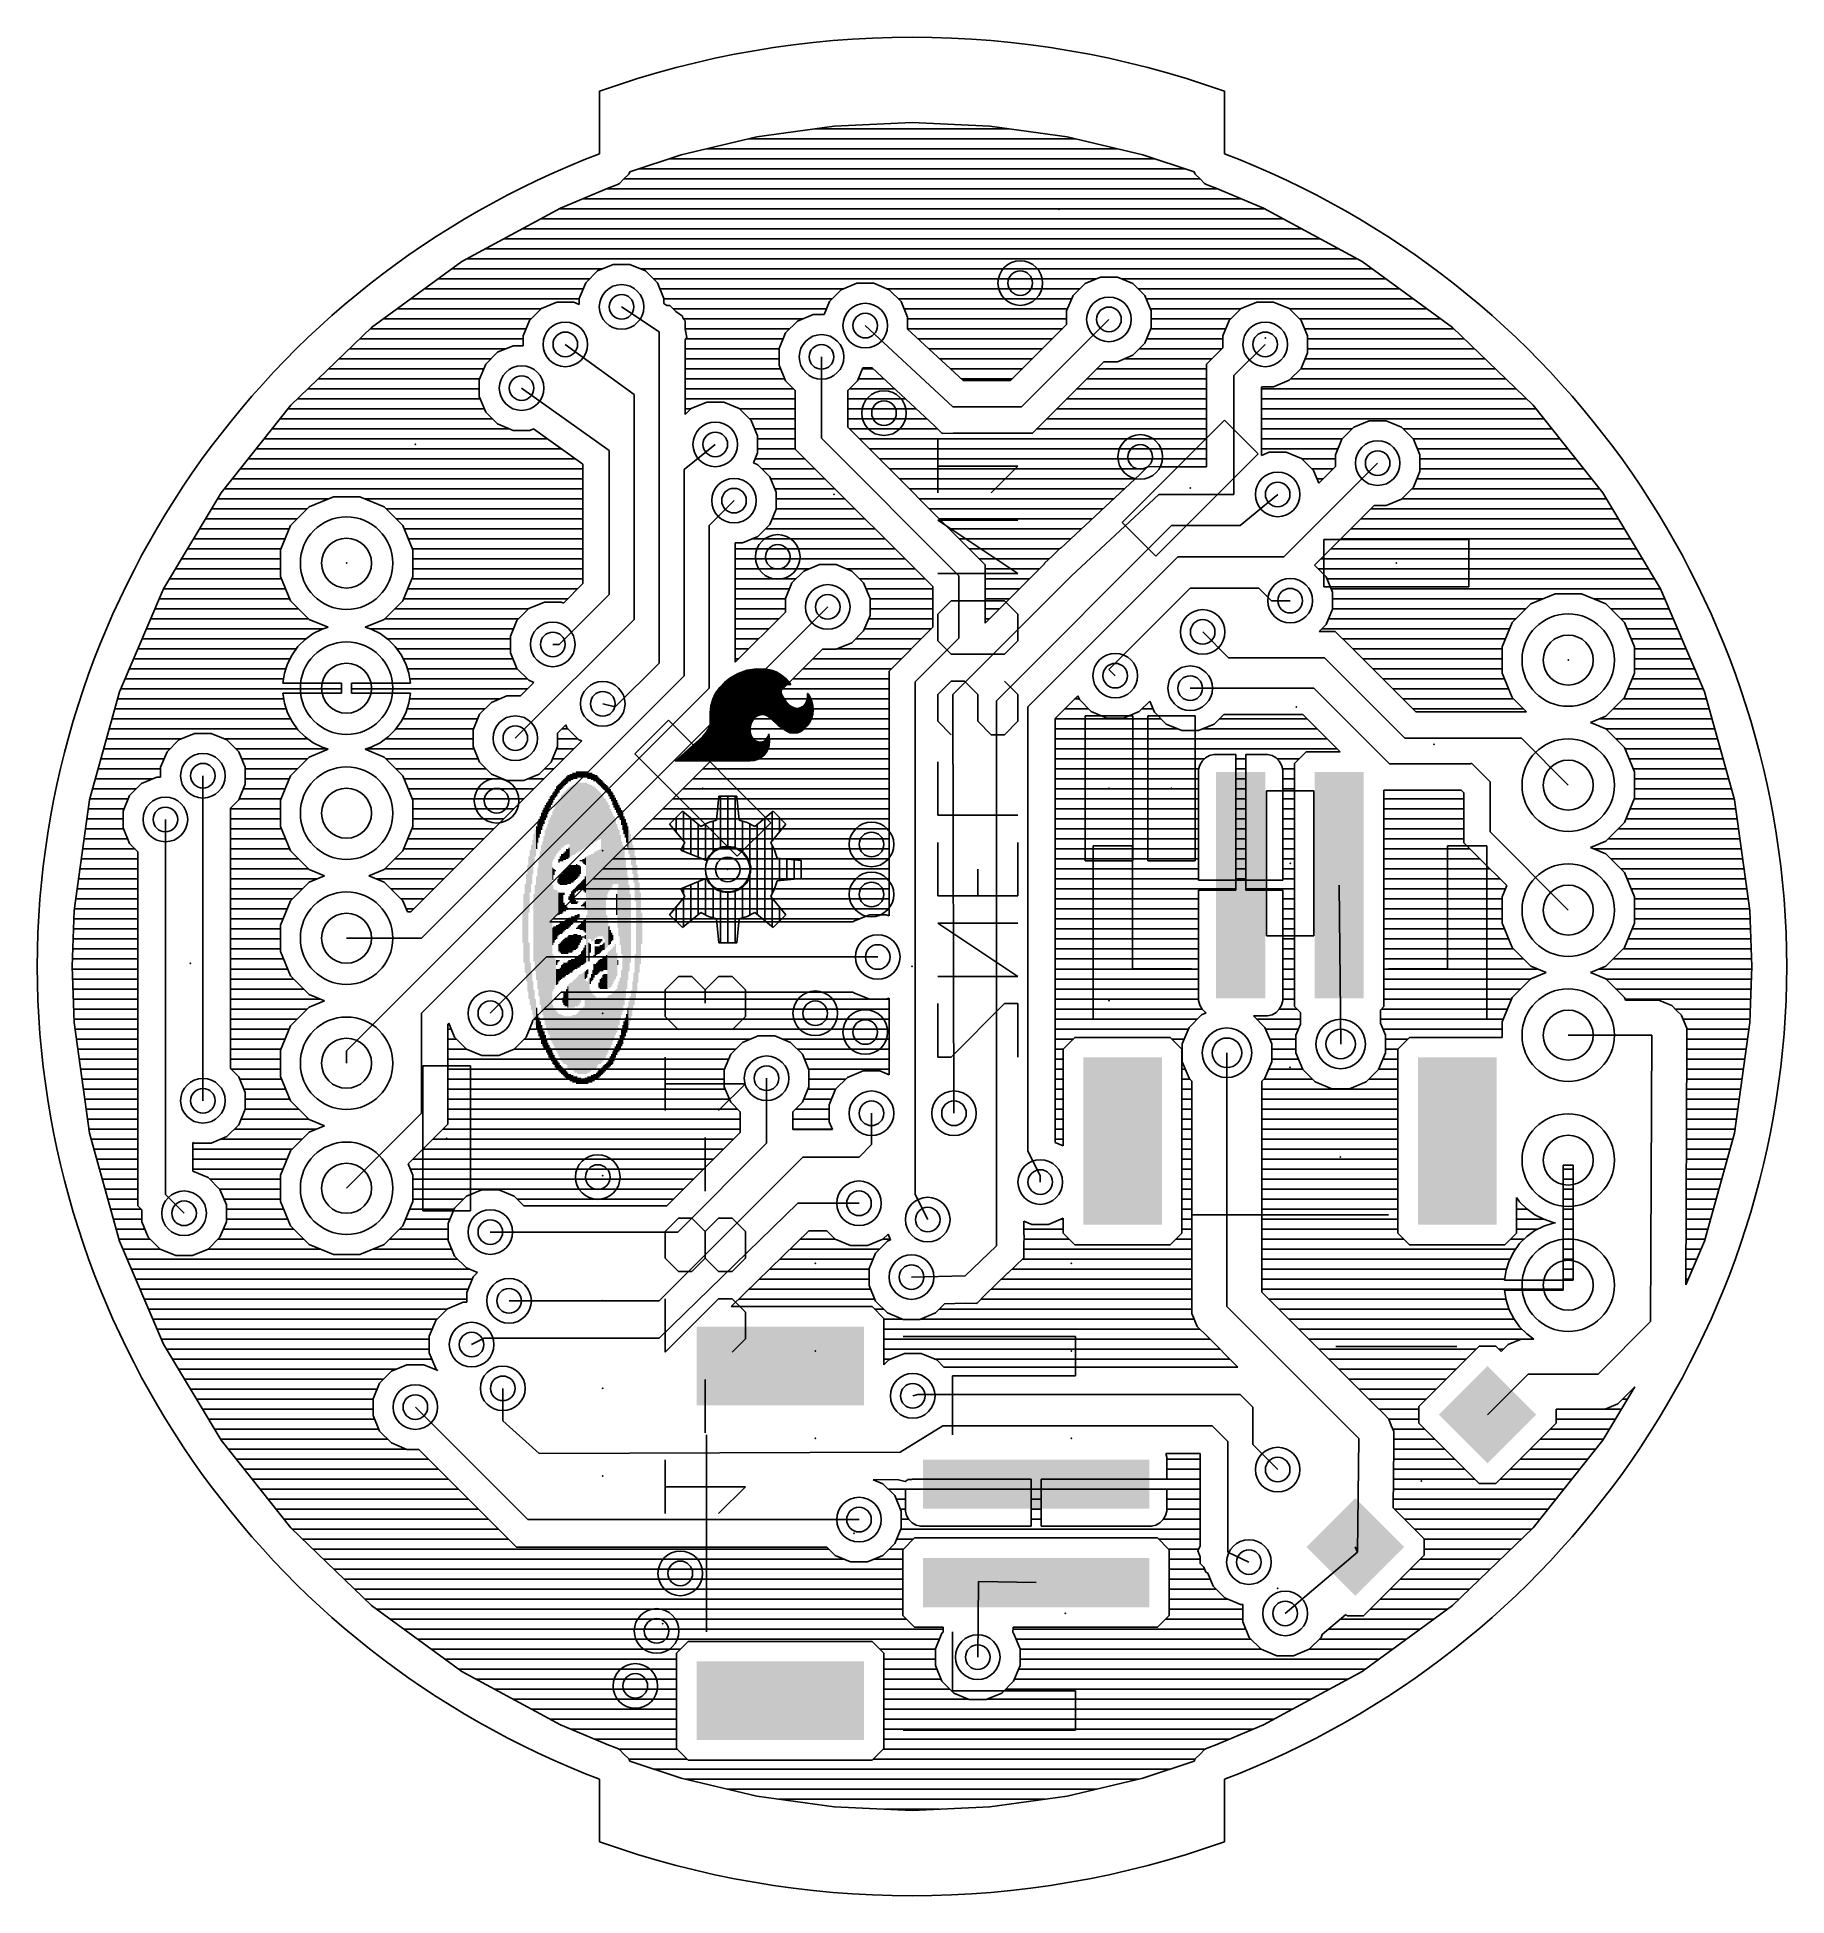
# Model space of a CAD drawing. Extents: x 3.8 to 39.4, y 2.7 to 40.5.
import ezdxf

# ---------------------------------------------------------------- set-up
doc = ezdxf.new("R2010")
doc.units = 0
for name, color, linetype in [('16', 175, 'CONTINUOUS'), ('17', 82, 'CONTINUOUS'), ('18', 82, 'CONTINUOUS'), ('20', 7, 'CONTINUOUS'), ('22', 53, 'CONTINUOUS'), ('23', 7, 'CONTINUOUS'), ('24', 7, 'CONTINUOUS'), ('39', 22, 'CONTINUOUS'), ('44', 253, 'CONTINUOUS')]:
    doc.layers.add(name, color=color, linetype=linetype)

# ---------------------------------------------------------------- blocks, each defined once
blk = doc.blocks.new('RECT')
blk.add_solid([(-0.5, -0.5), (0.5, -0.5), (-0.5, 0.5), (0.5, 0.5)])
blk = doc.blocks.new('ROUNDP')
blk.add_circle((0, 0), 0.5)
blk = doc.blocks.new('ROUNDV')
blk.add_circle((0, 0), 0.5)

msp = doc.modelspace()

# ---------------------------------------------------------------- linework, layer by layer
at = {"layer": '16'}
for p, q in [((18.4396, 38.4431), (20.0081, 38.6619)), ((19.6219, 38.608), (23.5581, 38.608)), ((20.0081, 38.6619), (21.59, 38.735)), ((21.59, 38.735), (23.1719, 38.6619)), ((23.1719, 38.6619), (24.7404, 38.4431)), ((16.898, 38.0805), (18.4396, 38.4431)), ((17.4129, 38.2016), (25.7671, 38.2016)), ((18.2769, 38.4048), (24.9031, 38.4048)), ((24.7404, 38.4431), (26.282, 38.0805)), ((15.8572, 37.7317), (16.898, 38.0805)), ((16.0468, 37.7952), (27.1332, 37.7952)), ((16.6531, 37.9984), (26.5269, 37.9984)), ((26.282, 38.0805), (27.3228, 37.7317)), ((14.4432, 36.9953), (15.4253, 37.407)), ((15.382, 37.3888), (27.798, 37.3888)), ((15.4253, 37.407), (15.5026, 37.439)), ((15.5026, 37.439), (15.625, 37.4855)), ((15.625, 37.4855), (15.6329, 37.4929)), ((15.6329, 37.4929), (15.6429, 37.4971)), ((15.6429, 37.4971), (15.7356, 37.5898)), ((15.7356, 37.5898), (15.8309, 37.6797)), ((15.7379, 37.592), (27.4421, 37.592)), ((15.8309, 37.6797), (15.8353, 37.6895)), ((15.8353, 37.6895), (15.8429, 37.6971)), ((15.8429, 37.6971), (15.8572, 37.7317)), ((27.3228, 37.7317), (27.3371, 37.6971)), ((27.3371, 37.6971), (27.3447, 37.6895)), ((27.3447, 37.6895), (27.3491, 37.6797)), ((27.3491, 37.6797), (27.4444, 37.5898)), ((27.4444, 37.5898), (27.5371, 37.4971)), ((27.5371, 37.4971), (27.5471, 37.4929)), ((27.5471, 37.4929), (27.5549, 37.4855)), ((27.5549, 37.4855), (27.6774, 37.439)), ((27.6774, 37.439), (27.7546, 37.407)), ((27.7546, 37.407), (28.7368, 36.9953)), ((14.8971, 37.1856), (28.2828, 37.1856)), ((12.4436, 35.9103), (14.4432, 36.9953)), ((14.0449, 36.7792), (29.1351, 36.7792)), ((14.4193, 36.9824), (28.7607, 36.9824)), ((28.7368, 36.9953), (30.7364, 35.9103)), ((13.2959, 36.3728), (29.8841, 36.3728)), ((13.6704, 36.576), (29.5096, 36.576)), ((10.6067, 34.5684), (12.4436, 35.9103)), ((12.547, 35.9664), (30.633, 35.9664)), ((12.9215, 36.1696), (30.2585, 36.1696)), ((30.7364, 35.9103), (32.5733, 34.5684)), ((11.9641, 35.56), (15.0403, 35.56)), ((12.2423, 35.7632), (15.305, 35.7632)), ((15.2001, 35.7197), (14.9583, 35.4779)), ((15.516, 35.8506), (15.2001, 35.7197)), ((15.858, 35.8506), (15.516, 35.8506)), ((16.1739, 35.7197), (15.858, 35.8506)), ((16.069, 35.7632), (30.9377, 35.7632)), ((16.4157, 35.4779), (16.1739, 35.7197)), ((16.3337, 35.56), (25.3337, 35.56)), ((25.422, 35.5966), (25.1061, 35.4657)), ((25.764, 35.5966), (25.422, 35.5966)), ((26.0799, 35.4657), (25.764, 35.5966)), ((25.8523, 35.56), (31.2159, 35.56)), ((11.4078, 35.1536), (14.8274, 35.1536)), ((11.686, 35.3568), (14.9081, 35.3568)), ((14.9583, 35.4779), (14.8274, 35.162)), ((14.8274, 35.162), (14.8274, 35.042)), ((16.5466, 35.162), (16.4157, 35.4779)), ((16.4659, 35.3568), (20.1967, 35.3568)), ((16.5466, 35.059), (16.5466, 35.162)), ((16.5466, 35.1536), (19.9679, 35.1536)), ((20.1531, 35.3387), (19.9113, 35.0969)), ((20.469, 35.4696), (20.1531, 35.3387)), ((20.811, 35.4696), (20.469, 35.4696)), ((21.1269, 35.3387), (20.811, 35.4696)), ((21.0833, 35.3568), (24.9971, 35.3568)), ((21.3687, 35.0969), (21.1269, 35.3387)), ((21.3121, 35.1536), (24.8351, 35.1536)), ((24.8643, 35.2239), (24.7334, 34.908)), ((25.1061, 35.4657), (24.8643, 35.2239)), ((26.3217, 35.2239), (26.0799, 35.4657)), ((26.1889, 35.3568), (31.494, 35.3568)), ((26.4526, 34.908), (26.3217, 35.2239)), ((26.3509, 35.1536), (31.7722, 35.1536)), ((10.8515, 34.7472), (13.8465, 34.7472)), ((11.1296, 34.9504), (14.0497, 34.9504)), ((14.0571, 34.9577), (13.8153, 34.7159)), ((14.373, 35.0886), (14.0571, 34.9577)), ((14.715, 35.0886), (14.373, 35.0886)), ((14.8274, 35.042), (14.715, 35.0886)), ((16.449, 34.483), (15.687, 34.991)), ((16.6105, 35.0164), (16.5466, 35.059)), ((16.6699, 35.0164), (16.6105, 35.0164)), ((16.7888, 34.8975), (16.6699, 35.0164)), ((16.7359, 34.9504), (19.8506, 34.9504)), ((16.9287, 34.8043), (16.7888, 34.8975)), ((16.9404, 34.746), (16.9287, 34.8043)), ((16.9401, 34.7472), (19.369, 34.7472)), ((16.9824, 34.7039), (16.9404, 34.746)), ((19.58, 34.8346), (19.2641, 34.7037)), ((19.8026, 34.8346), (19.58, 34.8346)), ((19.9113, 35.0969), (19.8026, 34.8346)), ((21.4996, 34.781), (21.3687, 35.0969)), ((21.4294, 34.9504), (24.751, 34.9504)), ((21.4996, 34.5397), (21.4996, 34.781)), ((21.4996, 34.7472), (24.7334, 34.7472)), ((24.7334, 34.908), (24.7334, 34.6317)), ((26.435, 34.9504), (28.2737, 34.9504)), ((26.4526, 34.566), (26.4526, 34.908)), ((26.4526, 34.7472), (28.0705, 34.7472)), ((28.2811, 34.9577), (28.0393, 34.7159)), ((28.597, 35.0886), (28.2811, 34.9577)), ((28.939, 35.0886), (28.597, 35.0886)), ((29.2549, 34.9577), (28.939, 35.0886)), ((29.4967, 34.7159), (29.2549, 34.9577)), ((29.2623, 34.9504), (32.0504, 34.9504)), ((29.4655, 34.7472), (32.3285, 34.7472)), ((8.965, 32.9934), (10.6067, 34.5684)), ((10.5813, 34.544), (13.7441, 34.544)), ((13.8153, 34.7159), (13.6844, 34.4)), ((13.6844, 34.4), (13.6844, 34.1996)), ((16.449, 27.752), (16.449, 34.483)), ((16.9824, 34.5358), (16.9824, 34.7039)), ((16.9824, 34.544), (19.1043, 34.544)), ((17.0154, 34.371), (16.9824, 34.5358)), ((16.9824, 34.3215), (17.0154, 34.371)), ((19.0223, 34.4619), (18.8914, 34.146)), ((19.2641, 34.7037), (19.0223, 34.4619)), ((20.64, 34.61), (22.418, 32.959)), ((21.4996, 34.544), (24.6457, 34.544)), ((22.6275, 33.4924), (21.4996, 34.5397)), ((24.7334, 34.6317), (23.5941, 33.4924)), ((23.815, 32.959), (25.593, 34.737)), ((26.3217, 34.2501), (26.4526, 34.566)), ((26.4435, 34.544), (27.9681, 34.544)), ((28.0393, 34.7159), (27.9084, 34.4)), ((27.9084, 34.4), (27.9084, 34.1597)), ((29.6276, 34.4), (29.4967, 34.7159)), ((29.5679, 34.544), (32.5987, 34.544)), ((29.6276, 34.058), (29.6276, 34.4)), ((32.5733, 34.5684), (34.215, 32.9934)), ((10.1576, 34.1376), (13.3343, 34.1376)), ((10.3694, 34.3408), (13.6844, 34.3408)), ((13.1681, 34.0687), (12.9263, 33.8269)), ((13.484, 34.1996), (13.1681, 34.0687)), ((13.6844, 34.1996), (13.484, 34.1996)), ((15.941, 33.213), (14.544, 34.229)), ((16.9824, 32.803), (16.9824, 34.3215)), ((16.9824, 34.1376), (18.8914, 34.1376)), ((16.9953, 34.3408), (18.9721, 34.3408)), ((18.8914, 34.146), (18.8914, 33.804)), ((21.7138, 34.3408), (24.4425, 34.3408)), ((21.9326, 34.1376), (24.2393, 34.1376)), ((25.764, 33.8774), (26.0799, 34.0083)), ((26.0799, 34.0083), (26.3217, 34.2501)), ((26.2093, 34.1376), (27.8863, 34.1376)), ((26.3593, 34.3408), (27.9084, 34.3408)), ((27.9084, 34.1597), (27.5742, 33.8255)), ((28.133, 33.594), (28.768, 34.229)), ((29.4967, 33.7421), (29.6276, 34.058)), ((29.6276, 34.3408), (32.8105, 34.3408)), ((29.6276, 34.1376), (33.0224, 34.1376)), ((9.734, 33.7312), (12.8866, 33.7312)), ((9.9458, 33.9344), (13.0337, 33.9344)), ((12.9263, 33.8269), (12.7954, 33.511)), ((16.9824, 33.9344), (18.8914, 33.9344)), ((16.9824, 33.7312), (18.9216, 33.7312)), ((18.8914, 33.804), (19.0223, 33.4881)), ((19.751, 32.324), (19.751, 33.975)), ((20.4797, 33.4881), (20.5884, 33.7504)), ((20.5804, 33.7312), (20.8025, 33.7312)), ((20.5884, 33.7504), (20.7818, 33.7504)), ((20.7818, 33.7504), (22.0478, 32.5748)), ((22.1515, 33.9344), (24.0361, 33.9344)), ((22.3703, 33.7312), (23.8329, 33.7312)), ((24.0359, 32.4256), (25.4877, 33.8774)), ((25.3415, 33.7312), (27.5742, 33.7312)), ((25.4877, 33.8774), (25.764, 33.8774)), ((25.9016, 33.9344), (27.6831, 33.9344)), ((27.5742, 33.8255), (27.5742, 31.7398)), ((29.2549, 33.5003), (29.4967, 33.7421)), ((29.4859, 33.7312), (33.446, 33.7312)), ((29.5764, 33.9344), (33.2342, 33.9344)), ((9.3104, 33.3248), (12.7954, 33.3248)), ((9.5222, 33.528), (12.8025, 33.528)), ((12.7954, 33.511), (12.7954, 33.169)), ((15.433, 32.07), (13.655, 33.34)), ((16.9824, 33.528), (19.0057, 33.528)), ((16.9824, 33.3248), (19.1855, 33.3248)), ((19.0223, 33.4881), (19.2176, 33.2927)), ((19.2176, 33.2927), (19.2176, 32.1031)), ((20.2844, 33.2927), (20.4797, 33.4881)), ((20.2844, 32.5449), (20.2844, 33.2927)), ((20.3165, 33.3248), (21.2402, 33.3248)), ((20.4963, 33.528), (21.0213, 33.528)), ((22.5891, 33.528), (23.6297, 33.528)), ((23.5941, 33.4924), (22.6275, 33.4924)), ((24.9351, 33.3248), (27.5742, 33.3248)), ((25.1383, 33.528), (27.5742, 33.528)), ((28.133, 31.181), (28.133, 33.594)), ((28.6918, 33.3625), (28.6987, 33.3694)), ((28.6918, 31.9746), (28.6918, 33.3625)), ((28.6918, 33.3248), (33.8696, 33.3248)), ((28.6987, 33.3694), (28.939, 33.3694)), ((28.939, 33.3694), (29.2549, 33.5003)), ((29.2827, 33.528), (33.6578, 33.528)), ((7.548, 31.2137), (8.965, 32.9934)), ((8.9052, 32.9184), (12.8992, 32.9184)), ((9.0986, 33.1216), (12.815, 33.1216)), ((12.7954, 33.169), (12.9263, 32.8531)), ((12.9263, 32.8531), (13.1681, 32.6113)), ((15.941, 28.641), (15.941, 33.213)), ((16.9824, 33.1216), (19.2176, 33.1216)), ((17.1051, 32.9257), (16.9824, 32.803)), ((16.9824, 32.9184), (17.0977, 32.9184)), ((17.421, 33.0566), (17.1051, 32.9257)), ((17.763, 33.0566), (17.421, 33.0566)), ((18.0789, 32.9257), (17.763, 33.0566)), ((18.3207, 32.6839), (18.0789, 32.9257)), ((18.0863, 32.9184), (19.2176, 32.9184)), ((20.2844, 33.1216), (21.459, 33.1216)), ((20.2844, 32.9184), (21.6778, 32.9184)), ((22.418, 32.959), (23.815, 32.959)), ((24.5287, 32.9184), (27.5742, 32.9184)), ((24.7319, 33.1216), (27.5742, 33.1216)), ((28.6918, 33.1216), (34.0814, 33.1216)), ((28.6918, 32.9184), (34.2748, 32.9184)), ((34.215, 32.9934), (35.632, 31.2137)), ((8.5817, 32.512), (13.4077, 32.512)), ((8.7434, 32.7152), (13.0641, 32.7152)), ((13.1681, 32.6113), (13.484, 32.4804)), ((13.484, 32.4804), (13.826, 32.4804)), ((13.826, 32.4804), (13.8986, 32.5105)), ((13.8986, 32.5105), (14.8996, 31.7955)), ((18.2895, 32.7152), (19.2176, 32.7152)), ((18.4516, 32.368), (18.3207, 32.6839)), ((18.3919, 32.512), (19.2176, 32.512)), ((20.2844, 32.7152), (21.8967, 32.7152)), ((23.0784, 29.7509), (20.2844, 32.5449)), ((20.3173, 32.512), (22.1107, 32.512)), ((22.0478, 32.5748), (22.1971, 32.4256)), ((24.1223, 32.512), (27.5742, 32.512)), ((24.3255, 32.7152), (27.5742, 32.7152)), ((28.6918, 32.7152), (34.4365, 32.7152)), ((28.6918, 32.512), (30.5343, 32.512)), ((30.5671, 32.5447), (30.3253, 32.3029)), ((30.883, 32.6756), (30.5671, 32.5447)), ((31.225, 32.6756), (30.883, 32.6756)), ((31.5409, 32.5447), (31.225, 32.6756)), ((31.7827, 32.3029), (31.5409, 32.5447)), ((31.5737, 32.512), (34.5983, 32.512)), ((8.2581, 32.1056), (14.4655, 32.1056)), ((8.4199, 32.3088), (14.181, 32.3088)), ((16.957, 31.689), (17.592, 32.197)), ((18.4516, 32.026), (18.4516, 32.368)), ((18.4516, 32.3088), (19.2176, 32.3088)), ((18.4516, 32.1056), (19.2176, 32.1056)), ((19.2176, 32.1031), (19.5301, 31.7906)), ((22.545, 29.53), (19.751, 32.324)), ((20.5205, 32.3088), (27.5742, 32.3088)), ((20.7237, 32.1056), (27.5742, 32.1056)), ((22.1971, 32.4256), (22.2085, 32.4256)), ((22.2085, 32.4256), (22.217, 32.4178)), ((22.217, 32.4178), (22.4279, 32.4256)), ((22.4279, 32.4256), (24.0359, 32.4256)), ((28.6918, 32.3088), (30.3311, 32.3088)), ((28.6918, 32.1056), (30.2435, 32.1056)), ((30.3253, 32.3029), (30.1944, 31.987)), ((31.7769, 32.3088), (34.7601, 32.3088)), ((31.9136, 31.987), (31.7827, 32.3029)), ((31.8645, 32.1056), (34.9219, 32.1056)), ((8.0963, 31.9024), (14.7499, 31.9024)), ((14.8996, 31.7955), (14.8996, 29.3699)), ((15.433, 29.149), (15.433, 32.07)), ((18.3668, 31.8213), (18.4516, 32.026)), ((18.4599, 31.7827), (18.3668, 31.8213)), ((18.4004, 31.9024), (19.4183, 31.9024)), ((18.7017, 31.5409), (18.4599, 31.7827)), ((19.5301, 31.7906), (22.0116, 29.3091)), ((20.9269, 31.9024), (27.5742, 31.9024)), ((26.3775, 31.7398), (26.2212, 31.5834)), ((26.3896, 31.7398), (26.3775, 31.7398)), ((26.3984, 31.748), (26.3896, 31.7398)), ((26.6193, 31.7398), (26.3984, 31.748)), ((27.5742, 31.7398), (26.6193, 31.7398)), ((28.851, 32.0406), (28.6918, 31.9746)), ((29.193, 32.0406), (28.851, 32.0406)), ((29.149, 29.911), (31.054, 31.816)), ((29.5089, 31.9097), (29.193, 32.0406)), ((29.7507, 31.6679), (29.5089, 31.9097)), ((29.5163, 31.9024), (30.1944, 31.9024)), ((30.1944, 31.7467), (29.8576, 31.4099)), ((30.1944, 31.987), (30.1944, 31.7467)), ((31.9136, 31.645), (31.9136, 31.987)), ((31.9136, 31.9024), (35.0837, 31.9024)), ((7.7727, 31.496), (14.8996, 31.496)), ((7.9345, 31.6992), (14.8996, 31.6992)), ((16.957, 27.498), (16.957, 31.689)), ((18.5435, 31.6992), (19.6215, 31.6992)), ((18.8326, 31.225), (18.7017, 31.5409)), ((18.7203, 31.496), (19.8247, 31.496)), ((21.1301, 31.6992), (26.3369, 31.6992)), ((21.3333, 31.496), (26.127, 31.496)), ((26.2212, 31.5834), (24.6116, 30.0888)), ((29.7195, 31.6992), (30.1469, 31.6992)), ((29.8576, 31.4099), (29.7507, 31.6679)), ((29.8219, 31.496), (29.9437, 31.496)), ((31.7827, 31.3291), (31.9136, 31.645)), ((31.8519, 31.496), (35.4073, 31.496)), ((31.9136, 31.6992), (35.2455, 31.6992)), ((6.3809, 29.2609), (7.548, 31.2137)), ((7.4738, 31.0896), (9.7332, 31.0896)), ((7.6109, 31.2928), (14.8996, 31.2928)), ((9.8312, 31.1302), (9.3364, 30.9253)), ((10.3668, 31.1302), (9.8312, 31.1302)), ((10.8616, 30.9253), (10.3668, 31.1302)), ((10.4648, 31.0896), (14.8996, 31.0896)), ((17.465, 30.546), (17.973, 31.054)), ((18.8045, 31.2928), (20.0279, 31.2928)), ((18.8326, 30.883), (18.8326, 31.225)), ((18.8326, 31.0896), (20.2311, 31.0896)), ((21.5365, 31.2928), (25.9082, 31.2928)), ((21.7397, 31.0896), (25.6894, 31.0896)), ((24.831, 29.53), (26.609, 31.181)), ((26.609, 31.181), (28.006, 31.181)), ((28.006, 31.181), (28.133, 31.181)), ((29.022, 31.181), (28.26, 30.546)), ((31.225, 30.9564), (31.5409, 31.0873)), ((31.5409, 31.0873), (31.7827, 31.3291)), ((31.5433, 31.0896), (35.7062, 31.0896)), ((31.7465, 31.2928), (35.569, 31.2928)), ((35.632, 31.2137), (36.7991, 29.2609)), ((7.2309, 30.6832), (9.0944, 30.6832)), ((7.3524, 30.8864), (9.2976, 30.8864)), ((9.3364, 30.9253), (8.9577, 30.5466)), ((11.2403, 30.5466), (10.8616, 30.9253)), ((10.9004, 30.8864), (14.8996, 30.8864)), ((11.1036, 30.6832), (14.8996, 30.6832)), ((18.7017, 30.5671), (18.8326, 30.883)), ((18.7498, 30.6832), (20.6375, 30.6832)), ((18.8326, 30.8864), (20.4343, 30.8864)), ((21.9429, 30.8864), (25.4705, 30.8864)), ((22.1461, 30.6832), (25.2517, 30.6832)), ((29.771, 29.7427), (30.9847, 30.9564)), ((30.7115, 30.6832), (35.9491, 30.6832)), ((30.9147, 30.8864), (35.8276, 30.8864)), ((30.9847, 30.9564), (31.225, 30.9564)), ((6.988, 30.2768), (8.846, 30.2768)), ((7.1095, 30.48), (8.9302, 30.48)), ((8.9577, 30.5466), (8.7528, 30.0518)), ((11.4452, 30.0518), (11.2403, 30.5466)), ((11.2678, 30.48), (14.8996, 30.48)), ((11.352, 30.2768), (14.8996, 30.2768)), ((17.465, 27.244), (17.465, 30.546)), ((18.144, 30.1944), (18.4599, 30.3253)), ((18.3429, 30.2768), (21.0439, 30.2768)), ((18.4599, 30.3253), (18.7017, 30.5671)), ((18.6147, 30.48), (20.8407, 30.48)), ((22.3493, 30.48), (25.0329, 30.48)), ((22.5525, 30.2768), (24.814, 30.2768)), ((26.863, 30.546), (23.307, 26.99)), ((28.26, 30.546), (26.863, 30.546)), ((30.3051, 30.2768), (36.1919, 30.2768)), ((30.5083, 30.48), (36.0705, 30.48)), ((6.7452, 29.8704), (8.7528, 29.8704)), ((6.8666, 30.0736), (8.7618, 30.0736)), ((8.7528, 30.0518), (8.7528, 29.5162)), ((11.4362, 30.0736), (14.8996, 30.0736)), ((11.4452, 29.5162), (11.4452, 30.0518)), ((11.4452, 29.8704), (14.8996, 29.8704)), ((17.9984, 27.7697), (17.9984, 30.1944)), ((17.9984, 30.1944), (18.144, 30.1944)), ((17.9984, 30.0736), (21.2471, 30.0736)), ((17.9984, 29.8704), (21.4503, 29.8704)), ((22.7557, 30.0736), (24.5843, 30.0736)), ((22.9589, 29.8704), (24.3764, 29.8704)), ((26.99, 29.911), (23.942, 26.863)), ((24.4432, 29.9324), (24.2812, 29.782)), ((24.5995, 30.0888), (24.4432, 29.9324)), ((24.6116, 30.0888), (24.5995, 30.0888)), ((26.99, 29.911), (29.149, 29.911)), ((29.8987, 29.8704), (36.4348, 29.8704)), ((30.1019, 30.0736), (36.3134, 30.0736)), ((6.5023, 29.464), (8.7744, 29.464)), ((6.6237, 29.6672), (8.7528, 29.6672)), ((8.7528, 29.5162), (8.9577, 29.0214)), ((11.2403, 29.0214), (11.4452, 29.5162)), ((11.4236, 29.464), (14.8996, 29.464)), ((11.4452, 29.6672), (14.8996, 29.6672)), ((17.9984, 29.6672), (19.496, 29.6672)), ((17.9984, 29.464), (19.2313, 29.464)), ((19.3911, 29.6237), (19.1493, 29.3819)), ((19.707, 29.7546), (19.3911, 29.6237)), ((20.049, 29.7546), (19.707, 29.7546)), ((20.3649, 29.6237), (20.049, 29.7546)), ((20.26, 29.6672), (21.6535, 29.6672)), ((20.6067, 29.3819), (20.3649, 29.6237)), ((20.5247, 29.464), (21.8567, 29.464)), ((24.831, 29.53), (22.418, 27.117)), ((22.545, 28.26), (22.545, 29.53)), ((24.2807, 29.77), (23.0784, 28.5677)), ((23.0784, 28.5677), (23.0784, 29.7509)), ((23.0784, 29.6672), (24.1779, 29.6672)), ((23.0784, 29.464), (23.9747, 29.464)), ((24.2812, 29.782), (24.2807, 29.77)), ((30.0047, 29.5089), (29.771, 29.7427)), ((29.8465, 29.6672), (36.5563, 29.6672)), ((30.1356, 29.193), (30.0047, 29.5089)), ((30.0233, 29.464), (36.6777, 29.464)), ((5.4847, 27.17), (6.3809, 29.2609)), ((6.3809, 29.2608), (8.8586, 29.2608)), ((11.3394, 29.2608), (14.7905, 29.2608)), ((15.433, 29.149), (14.417, 28.133)), ((14.8996, 29.3699), (14.5043, 28.9747)), ((17.9984, 29.2608), (19.0991, 29.2608)), ((19.1493, 29.3819), (19.0184, 29.066)), ((20.7376, 29.066), (20.6067, 29.3819)), ((20.6569, 29.2608), (22.0116, 29.2608)), ((22.0116, 29.3091), (22.0116, 28.4809)), ((23.0784, 29.2608), (23.7715, 29.2608)), ((25.593, 27.625), (27.244, 29.276)), ((27.244, 29.276), (28.641, 29.276)), ((28.641, 29.276), (28.895, 29.022)), ((30.1075, 29.2608), (36.7991, 29.2608)), ((30.1356, 28.851), (30.1356, 29.193)), ((34.6597, 29.1617), (34.1649, 28.9568)), ((35.1953, 29.1617), (34.6597, 29.1617)), ((35.6901, 28.9568), (35.1953, 29.1617)), ((36.7991, 29.2609), (37.6953, 27.17)), ((6.2067, 28.8544), (9.1248, 28.8544)), ((6.2938, 29.0576), (8.9428, 29.0576)), ((8.9577, 29.0214), (9.3364, 28.6427)), ((10.8616, 28.6427), (11.2403, 29.0214)), ((11.0732, 28.8544), (13.7957, 28.8544)), ((11.2552, 29.0576), (14.5873, 29.0576)), ((11.623, 20.64), (19.878, 28.895)), ((13.8031, 28.8617), (13.5613, 28.6199)), ((14.119, 28.9926), (13.8031, 28.8617)), ((14.461, 28.9926), (14.119, 28.9926)), ((14.5043, 28.9747), (14.461, 28.9926)), ((17.9984, 29.0576), (19.0184, 29.0576)), ((17.9984, 28.8544), (19.0184, 28.8544)), ((19.0184, 28.7897), (17.9984, 27.7697)), ((19.0184, 29.066), (19.0184, 28.7897)), ((20.6067, 28.4081), (20.7376, 28.724)), ((20.7376, 28.724), (20.7376, 29.066)), ((20.7376, 29.0576), (22.0116, 29.0576)), ((20.7376, 28.8544), (22.0116, 28.8544)), ((23.0784, 29.0576), (23.5683, 29.0576)), ((23.0784, 28.8544), (23.3651, 28.8544)), ((28.895, 29.022), (29.276, 29.022)), ((30.0047, 28.5351), (30.1356, 28.851)), ((30.1356, 29.0576), (34.4084, 29.0576)), ((30.1356, 28.8544), (34.0626, 28.8544)), ((34.1649, 28.9568), (33.7862, 28.5781)), ((35.4466, 29.0576), (36.8862, 29.0576)), ((36.0688, 28.5781), (35.6901, 28.9568)), ((35.7924, 28.8544), (36.9733, 28.8544)), ((6.0325, 28.448), (9.6125, 28.448)), ((6.1196, 28.6512), (9.328, 28.6512)), ((9.4201, 28.3519), (9.2551, 28.2321)), ((9.3364, 28.6427), (9.7213, 28.4833)), ((9.6017, 28.4445), (9.4201, 28.3519)), ((9.7213, 28.4833), (9.6017, 28.4445)), ((10.4767, 28.4833), (10.8616, 28.6427)), ((10.5963, 28.4445), (10.4767, 28.4833)), ((10.5855, 28.448), (13.4901, 28.448)), ((10.7779, 28.3519), (10.5963, 28.4445)), ((10.9429, 28.2321), (10.7779, 28.3519)), ((10.87, 28.6512), (13.5925, 28.6512)), ((13.5613, 28.6199), (13.4304, 28.304)), ((15.941, 28.641), (13.528, 26.228)), ((17.9984, 28.6512), (18.8799, 28.6512)), ((17.9984, 28.448), (18.6767, 28.448)), ((20.3649, 28.1663), (20.6067, 28.4081)), ((20.6233, 28.448), (21.9787, 28.448)), ((20.7074, 28.6512), (22.0116, 28.6512)), ((22.0116, 28.4809), (21.1226, 27.5919)), ((23.0784, 28.6512), (23.1619, 28.6512)), ((28.0212, 27.8638), (27.498, 28.387)), ((29.8669, 28.3972), (30.0047, 28.5351)), ((30.1929, 28.3972), (29.8669, 28.3972)), ((29.9177, 28.448), (33.7324, 28.448)), ((30.0528, 28.6512), (33.8594, 28.6512)), ((30.5054, 28.0847), (30.1929, 28.3972)), ((33.7862, 28.5781), (33.5813, 28.0833)), ((35.9956, 28.6512), (37.0604, 28.6512)), ((36.2737, 28.0833), (36.0688, 28.5781)), ((36.1226, 28.448), (37.1475, 28.448)), ((5.8583, 28.0416), (9.0773, 28.0416)), ((5.9454, 28.2448), (9.2726, 28.2448)), ((9.1109, 28.0879), (8.9911, 27.9229)), ((9.2551, 28.2321), (9.1109, 28.0879)), ((10.9254, 28.2448), (13.4304, 28.2448)), ((11.0871, 28.0879), (10.9429, 28.2321)), ((11.2069, 27.9229), (11.0871, 28.0879)), ((11.1207, 28.0416), (13.4304, 28.0416)), ((13.4304, 28.304), (13.4304, 27.962)), ((13.4304, 27.962), (13.5613, 27.6461)), ((14.2315, 22.4942), (19.7727, 28.0354)), ((14.417, 28.133), (14.29, 28.133)), ((17.9984, 28.2448), (18.4735, 28.2448)), ((17.9984, 28.0416), (18.2703, 28.0416)), ((19.7727, 28.0354), (20.049, 28.0354)), ((20.049, 28.0354), (20.3649, 28.1663)), ((20.064, 28.0416), (21.5723, 28.0416)), ((20.4435, 28.2448), (21.7755, 28.2448)), ((21.656, 27.371), (22.545, 28.26)), ((30.3453, 28.2448), (33.6482, 28.2448)), ((31.8287, 26.7614), (30.5054, 28.0847)), ((30.5485, 28.0416), (33.5813, 28.0416)), ((33.5813, 28.0833), (33.5813, 27.5477)), ((36.2068, 28.2448), (37.2346, 28.2448)), ((36.2737, 27.5477), (36.2737, 28.0833)), ((36.2737, 28.0416), (37.3217, 28.0416)), ((5.6841, 27.6352), (8.864, 27.6352)), ((5.7712, 27.8384), (8.948, 27.8384)), ((8.8985, 27.7413), (8.8355, 27.5473)), ((8.9911, 27.9229), (8.8985, 27.7413)), ((11.2995, 27.7413), (11.2069, 27.9229)), ((11.25, 27.8384), (13.4816, 27.8384)), ((11.3625, 27.5473), (11.2995, 27.7413)), ((11.334, 27.6352), (13.5721, 27.6352)), ((13.5613, 27.6461), (13.8031, 27.4043)), ((15.56, 26.863), (16.449, 27.752)), ((17.9984, 27.8384), (18.0671, 27.8384)), ((19.3725, 27.6352), (21.1659, 27.6352)), ((19.5757, 27.8384), (21.3691, 27.8384)), ((21.1226, 27.5919), (21.1226, 22.6187)), ((25.72, 27.498), (25.593, 27.625)), ((29.972, 27.8638), (28.0212, 27.8638)), ((31.6078, 26.228), (29.972, 27.8638)), ((30.7517, 27.8384), (33.5813, 27.8384)), ((30.9549, 27.6352), (33.5813, 27.6352)), ((36.2737, 27.8384), (37.4088, 27.8384)), ((36.2737, 27.6352), (37.4959, 27.6352)), ((5.5099, 27.2288), (9.9974, 27.2288)), ((5.597, 27.432), (8.8172, 27.432)), ((8.8355, 27.5473), (8.8036, 27.346)), ((8.8036, 27.346), (8.8036, 27.3456)), ((8.8036, 27.3456), (9.9974, 27.3456)), ((9.9974, 27.3456), (9.9974, 27.1424)), ((10.099, 19.878), (17.465, 27.244)), ((10.2006, 27.1424), (10.2006, 27.3456)), ((10.2006, 27.3456), (11.3944, 27.3456)), ((10.2006, 27.2288), (13.7745, 27.2288)), ((11.3944, 27.346), (11.3625, 27.5473)), ((11.3808, 27.432), (13.7753, 27.432)), ((11.3944, 27.3456), (11.3944, 27.346)), ((11.623, 22.164), (16.957, 27.498)), ((13.9069, 27.3613), (13.6333, 27.0876)), ((13.8031, 27.4043), (13.9069, 27.3613)), ((18.9661, 27.2288), (21.1226, 27.2288)), ((19.1693, 27.432), (21.1226, 27.432)), ((21.656, 16.957), (21.656, 27.371)), ((27.244, 27.244), (29.7536, 27.244)), ((29.7536, 27.244), (31.2928, 25.7048)), ((31.1581, 27.432), (33.6292, 27.432)), ((31.3613, 27.2288), (33.7134, 27.2288)), ((33.5813, 27.5477), (33.7862, 27.0529)), ((36.0688, 27.0529), (36.2737, 27.5477)), ((36.1416, 27.2288), (37.6701, 27.2288)), ((36.2258, 27.432), (37.583, 27.432)), ((4.8752, 24.9782), (5.4847, 27.17)), ((5.388, 26.8224), (8.8739, 26.8224)), ((5.4445, 27.0256), (8.822, 27.0256)), ((9.9974, 27.1424), (8.8036, 27.1424)), ((8.8036, 27.1424), (8.8036, 27.142)), ((8.8036, 27.142), (8.8355, 26.9407)), ((8.8355, 26.9407), (8.8985, 26.7467)), ((11.3944, 27.1424), (10.2006, 27.1424)), ((11.2995, 26.7467), (11.3625, 26.9407)), ((11.3241, 26.8224), (12.9067, 26.8224)), ((11.3625, 26.9407), (11.3944, 27.142)), ((11.376, 27.0256), (13.2073, 27.0256)), ((11.3944, 27.142), (11.3944, 27.1424)), ((13.0411, 26.9567), (12.7993, 26.7149)), ((13.357, 27.0876), (13.0411, 26.9567)), ((13.6333, 27.0876), (13.357, 27.0876)), ((15.306, 26.9265), (15.56, 26.863)), ((18.5597, 26.8224), (21.1226, 26.8224)), ((18.7629, 27.0256), (21.1226, 27.0256)), ((22.4434, 18.608), (22.418, 27.117)), ((23.307, 15.9156), (23.307, 26.99)), ((23.942, 17.846), (23.942, 26.863)), ((24.5008, 26.6315), (24.9588, 27.0895)), ((24.6917, 26.8224), (25.1799, 26.8224)), ((24.8949, 27.0256), (24.9852, 27.0256)), ((24.9588, 27.0895), (24.9913, 27.0111)), ((24.9913, 27.0111), (25.2331, 26.7693)), ((26.2069, 26.7693), (26.4214, 26.9837)), ((26.2601, 26.8224), (26.4882, 26.8224)), ((26.4214, 26.9837), (26.5153, 26.7571)), ((31.5645, 27.0256), (33.8136, 27.0256)), ((31.7677, 26.8224), (34.0168, 26.8224)), ((33.7862, 27.0529), (34.0778, 26.7614)), ((35.6901, 26.6742), (36.0688, 27.0529)), ((35.8382, 26.8224), (37.792, 26.8224)), ((36.0414, 27.0256), (37.7355, 27.0256)), ((37.6953, 27.17), (38.3048, 24.9782)), ((5.3315, 26.6192), (8.9635, 26.6192)), ((8.8985, 26.7467), (8.9911, 26.5651)), ((8.9911, 26.5651), (9.1109, 26.4001)), ((11.0871, 26.4001), (11.2069, 26.5651)), ((11.2069, 26.5651), (11.2995, 26.7467)), ((11.2345, 26.6192), (12.7596, 26.6192)), ((12.7993, 26.7149), (12.6684, 26.399)), ((14.3876, 26.3333), (14.5529, 26.4985)), ((14.5529, 26.4985), (14.5773, 26.4396)), ((14.5773, 26.4396), (14.8191, 26.1978)), ((18.3565, 26.6192), (21.1226, 26.6192)), ((24.5008, 18.0152), (24.5008, 26.6315)), ((24.5008, 26.6192), (26.6531, 26.6192)), ((25.2331, 26.7693), (25.549, 26.6384)), ((25.549, 26.6384), (25.891, 26.6384)), ((25.891, 26.6384), (26.2069, 26.7693)), ((26.5153, 26.7571), (26.7571, 26.5153)), ((26.7571, 26.5153), (27.073, 26.3844)), ((27.415, 26.3844), (27.7309, 26.5153)), ((27.7309, 26.5153), (27.9263, 26.7106)), ((27.8349, 26.6192), (29.6241, 26.6192)), ((27.9263, 26.7106), (29.5327, 26.7106)), ((29.5327, 26.7106), (30.2941, 25.9492)), ((34.0778, 26.7614), (31.8287, 26.7614)), ((35.3792, 26.5455), (35.6901, 26.6742)), ((35.6901, 26.4168), (35.3792, 26.5455)), ((35.5572, 26.6192), (37.8485, 26.6192)), ((5.2185, 26.2128), (6.7347, 26.2128)), ((5.275, 26.416), (9.0994, 26.416)), ((6.6911, 26.1947), (6.4493, 25.9529)), ((7.007, 26.3256), (6.6911, 26.1947)), ((7.349, 26.3256), (7.007, 26.3256)), ((7.6649, 26.1947), (7.349, 26.3256)), ((7.6213, 26.2128), (9.3145, 26.2128)), ((7.9067, 25.9529), (7.6649, 26.1947)), ((9.1109, 26.4001), (9.2551, 26.2559)), ((9.2551, 26.2559), (9.4201, 26.1361)), ((9.4201, 26.1361), (9.6017, 26.0435)), ((10.5963, 26.0435), (10.7779, 26.1361)), ((10.7779, 26.1361), (10.9429, 26.2559)), ((10.8835, 26.2128), (12.6684, 26.2128)), ((10.9429, 26.2559), (11.0871, 26.4001)), ((11.0986, 26.416), (12.6755, 26.416)), ((14.878, 26.1734), (11.4021, 22.6974)), ((12.6684, 26.399), (12.6684, 26.057)), ((12.6684, 26.057), (12.7993, 25.7411)), ((14.2567, 25.7411), (14.3876, 26.057)), ((14.3876, 26.057), (14.3876, 26.3333)), ((14.3876, 26.2128), (14.804, 26.2128)), ((14.4703, 26.416), (14.6008, 26.416)), ((14.8191, 26.1978), (14.878, 26.1734)), ((17.9501, 26.2128), (21.1226, 26.2128)), ((18.1533, 26.416), (21.1226, 26.416)), ((24.5008, 26.416), (26.9967, 26.416)), ((24.5008, 26.2128), (30.0305, 26.2128)), ((27.073, 26.3844), (27.415, 26.3844)), ((27.4913, 26.416), (29.8273, 26.416)), ((33.975, 26.228), (31.6078, 26.228)), ((33.975, 26.228), (34.9275, 25.2755)), ((36.0688, 26.0381), (35.6901, 26.4168)), ((35.6908, 26.416), (37.905, 26.416)), ((35.894, 26.2128), (37.9615, 26.2128)), ((5.1055, 25.8064), (6.3886, 25.8064)), ((5.162, 26.0096), (6.5059, 26.0096)), ((6.4493, 25.9529), (6.3184, 25.637)), ((7.8501, 26.0096), (9.7061, 26.0096)), ((8.0376, 25.637), (7.9067, 25.9529)), ((7.9674, 25.8064), (9.2976, 25.8064)), ((9.3364, 25.8453), (8.9577, 25.4666)), ((9.7213, 26.0047), (9.3364, 25.8453)), ((9.6017, 26.0435), (9.7213, 26.0047)), ((10.4767, 26.0047), (10.5963, 26.0435)), ((10.8616, 25.8453), (10.4767, 26.0047)), ((10.4919, 26.0096), (12.688, 26.0096)), ((11.2403, 25.4666), (10.8616, 25.8453)), ((10.9004, 25.8064), (12.7722, 25.8064)), ((12.7993, 25.7411), (13.0411, 25.4993)), ((14.0149, 25.4993), (14.2567, 25.7411)), ((14.2838, 25.8064), (14.5111, 25.8064)), ((14.368, 26.0096), (14.7143, 26.0096)), ((17.5437, 25.8064), (21.1226, 25.8064)), ((17.7469, 26.0096), (21.1226, 26.0096)), ((24.5008, 26.0096), (30.2337, 26.0096)), ((24.5008, 25.8064), (27.5317, 25.8064)), ((27.4396, 25.6801), (27.4154, 25.5896)), ((27.4865, 25.7611), (27.4396, 25.6801)), ((27.5527, 25.8273), (27.4865, 25.7611)), ((27.6337, 25.8742), (27.5527, 25.8273)), ((27.7242, 25.8984), (27.6337, 25.8742)), ((28.1694, 25.8984), (27.7242, 25.8984)), ((28.1694, 23.3444), (28.1694, 25.8984)), ((28.1694, 25.8064), (28.3726, 25.8064)), ((28.8178, 25.8984), (28.3726, 25.8984)), ((28.3726, 25.8984), (28.3726, 23.3444)), ((28.9083, 25.8742), (28.8178, 25.8984)), ((28.9893, 25.8273), (28.9083, 25.8742)), ((29.0555, 25.7611), (28.9893, 25.8273)), ((29.0103, 25.8064), (29.4599, 25.8064)), ((29.1024, 25.6801), (29.0555, 25.7611)), ((29.1266, 25.5896), (29.1024, 25.6801)), ((29.6027, 25.9492), (29.3646, 25.7111)), ((29.3646, 25.7111), (29.3646, 20.7745)), ((30.2941, 25.9492), (29.6027, 25.9492)), ((31.2928, 25.7048), (32.9438, 25.7048)), ((32.9438, 25.7048), (32.959, 25.72)), ((32.959, 25.72), (33.34, 25.339)), ((36.2737, 25.5433), (36.0688, 26.0381)), ((36.0805, 26.0096), (38.018, 26.0096)), ((36.1647, 25.8064), (38.0745, 25.8064)), ((4.9925, 25.4), (6.1567, 25.4)), ((5.049, 25.6032), (6.3184, 25.6032)), ((5.9291, 25.3057), (5.6873, 25.0639)), ((6.245, 25.4366), (5.9291, 25.3057)), ((6.3184, 25.4366), (6.245, 25.4366)), ((6.3184, 25.637), (6.3184, 25.4366)), ((7.178, 25.466), (7.178, 18.862)), ((8.0376, 25.295), (8.0376, 25.637)), ((8.0376, 25.6032), (9.0944, 25.6032)), ((8.0376, 25.4), (8.9302, 25.4)), ((8.9577, 25.4666), (8.7528, 24.9718)), ((11.1036, 25.6032), (12.9371, 25.6032)), ((11.4452, 24.9718), (11.2403, 25.4666)), ((11.2678, 25.4), (13.2807, 25.4)), ((13.0411, 25.4993), (13.357, 25.3684)), ((13.357, 25.3684), (13.699, 25.3684)), ((13.699, 25.3684), (14.0149, 25.4993)), ((13.7753, 25.4), (14.1047, 25.4)), ((14.1189, 25.6032), (14.3079, 25.6032)), ((17.1373, 25.4), (21.1226, 25.4)), ((17.3405, 25.6032), (21.1226, 25.6032)), ((24.5008, 25.6032), (27.419, 25.6032)), ((24.5008, 25.4), (27.4154, 25.4)), ((27.4154, 25.5896), (27.4154, 23.3444)), ((28.1694, 25.6032), (28.3726, 25.6032)), ((28.1694, 25.4), (28.3726, 25.4)), ((29.123, 25.6032), (29.3646, 25.6032)), ((29.1266, 23.3444), (29.1266, 25.5896)), ((29.1266, 25.4), (29.3646, 25.4)), ((33.34, 25.339), (33.34, 24.323)), ((36.2489, 25.6032), (38.131, 25.6032)), ((36.2737, 25.0077), (36.2737, 25.5433)), ((36.2737, 25.4), (38.1875, 25.4)), ((4.5635, 22.7247), (4.8752, 24.9782)), ((4.8795, 24.9936), (5.6581, 24.9936)), ((4.936, 25.1968), (5.8201, 25.1968)), ((5.6873, 25.0639), (5.5564, 24.748)), ((7.7368, 24.8091), (7.9067, 24.9791)), ((7.9067, 24.9791), (8.0376, 25.295)), ((7.9127, 24.9936), (8.7618, 24.9936)), ((7.9969, 25.1968), (8.846, 25.1968)), ((8.7528, 24.9718), (8.7528, 24.4362)), ((11.352, 25.1968), (13.9015, 25.1968)), ((11.4362, 24.9936), (13.6983, 24.9936)), ((11.4452, 24.4362), (11.4452, 24.9718)), ((16.7309, 24.9936), (21.1226, 24.9936)), ((16.9341, 25.1968), (21.1226, 25.1968)), ((24.5008, 25.1968), (27.4154, 25.1968)), ((24.5008, 24.9936), (27.4154, 24.9936)), ((28.1694, 25.1968), (28.3726, 25.1968)), ((28.1694, 24.9936), (28.3726, 24.9936)), ((29.1266, 25.1968), (29.3646, 25.1968)), ((29.1266, 24.9936), (29.3646, 24.9936)), ((31.1774, 20.7745), (31.1774, 25.1714)), ((31.1774, 25.1714), (32.7533, 25.1714)), ((31.1774, 24.9936), (32.8066, 24.9936)), ((32.7533, 25.1714), (32.8066, 25.1181)), ((32.8066, 25.1181), (32.8066, 24.1021)), ((36.0688, 24.5129), (36.2737, 25.0077)), ((36.2678, 24.9936), (38.3005, 24.9936)), ((36.2737, 25.1968), (38.244, 25.1968)), ((38.3048, 24.9782), (38.6165, 22.7247)), ((4.8211, 24.5872), (5.5564, 24.5872)), ((4.8493, 24.7904), (5.574, 24.7904)), ((5.5564, 24.748), (5.5564, 24.406)), ((6.416, 16.957), (6.416, 24.577)), ((7.7368, 19.5189), (7.7368, 24.8091)), ((7.7368, 24.7904), (8.7528, 24.7904)), ((7.7368, 24.5872), (8.7528, 24.5872)), ((11.4452, 24.7904), (13.4951, 24.7904)), ((11.4452, 24.5872), (13.2919, 24.5872)), ((16.3245, 24.5872), (21.1226, 24.5872)), ((16.5277, 24.7904), (21.1226, 24.7904)), ((24.5008, 24.7904), (27.4154, 24.7904)), ((24.5008, 24.5872), (27.4154, 24.5872)), ((28.1694, 24.7904), (28.3726, 24.7904)), ((28.1694, 24.5872), (28.3726, 24.5872)), ((29.1266, 24.7904), (29.3646, 24.7904)), ((29.1266, 24.5872), (29.3646, 24.5872)), ((31.1774, 24.7904), (32.8066, 24.7904)), ((31.1774, 24.5872), (32.8066, 24.5872)), ((36.0995, 24.5872), (38.3588, 24.5872)), ((36.1837, 24.7904), (38.3307, 24.7904)), ((4.7649, 24.1808), (5.6497, 24.1808)), ((4.793, 24.384), (5.5655, 24.384)), ((5.5564, 24.406), (5.6873, 24.0901)), ((7.7368, 24.384), (8.7744, 24.384)), ((7.7368, 24.1808), (8.8586, 24.1808)), ((8.7528, 24.4362), (8.9577, 23.9414)), ((11.2403, 23.9414), (11.4452, 24.4362)), ((11.3394, 24.1808), (12.8855, 24.1808)), ((11.4236, 24.384), (13.0887, 24.384)), ((15.9181, 24.1808), (21.1226, 24.1808)), ((16.1213, 24.384), (21.1226, 24.384)), ((24.5008, 24.384), (27.4154, 24.384)), ((24.5008, 24.1808), (27.4154, 24.1808)), ((28.1694, 24.384), (28.3726, 24.384)), ((28.1694, 24.1808), (28.3726, 24.1808)), ((29.1266, 24.384), (29.3646, 24.384)), ((29.1266, 24.1808), (29.3646, 24.1808)), ((31.1774, 24.384), (32.8066, 24.384)), ((31.1774, 24.1808), (32.8066, 24.1808)), ((33.34, 24.323), (34.9275, 22.7355)), ((35.6901, 24.1342), (36.0688, 24.5129)), ((35.7366, 24.1808), (38.4151, 24.1808)), ((35.9398, 24.384), (38.387, 24.384)), ((4.7368, 23.9776), (5.7997, 23.9776)), ((5.6873, 24.0901), (5.8572, 23.9201)), ((5.8572, 23.9201), (5.8572, 16.7255)), ((7.7368, 23.9776), (8.9428, 23.9776)), ((8.9577, 23.9414), (9.3364, 23.5627)), ((10.8616, 23.5627), (11.2403, 23.9414)), ((11.2552, 23.9776), (12.6823, 23.9776)), ((15.7149, 23.9776), (21.1226, 23.9776)), ((24.5008, 23.9776), (27.4154, 23.9776)), ((28.1694, 23.9776), (28.3726, 23.9776)), ((29.1266, 23.9776), (29.3646, 23.9776)), ((31.1774, 23.9776), (32.9311, 23.9776)), ((32.8066, 24.1021), (33.1191, 23.7896)), ((33.1191, 23.7896), (33.6762, 23.2324)), ((35.3792, 24.0055), (35.6901, 24.1342)), ((35.6901, 23.8768), (35.3792, 24.0055)), ((35.4466, 23.9776), (38.4432, 23.9776)), ((36.0688, 23.4981), (35.6901, 23.8768)), ((4.6806, 23.5712), (5.8572, 23.5712)), ((4.7087, 23.7744), (5.8572, 23.7744)), ((7.7368, 23.7744), (9.1248, 23.7744)), ((7.7368, 23.5712), (9.328, 23.5712)), ((9.3364, 23.5627), (9.6473, 23.434)), ((9.6473, 23.434), (9.3364, 23.3053)), ((10.5507, 23.434), (10.8616, 23.5627)), ((10.8616, 23.3053), (10.5507, 23.434)), ((10.87, 23.5712), (12.2759, 23.5712)), ((11.0732, 23.7744), (12.4791, 23.7744)), ((15.3085, 23.5712), (21.1226, 23.5712)), ((15.5117, 23.7744), (21.1226, 23.7744)), ((24.5008, 23.7744), (27.4154, 23.7744)), ((24.5008, 23.5712), (27.4154, 23.5712)), ((28.1694, 23.7744), (28.3726, 23.7744)), ((28.1694, 23.5712), (28.3726, 23.5712)), ((29.1266, 23.7744), (29.3646, 23.7744)), ((29.1266, 23.5712), (29.3646, 23.5712)), ((31.1774, 23.7744), (33.1343, 23.7744)), ((31.1774, 23.5712), (33.3375, 23.5712)), ((35.7924, 23.7744), (38.4713, 23.7744)), ((35.9956, 23.5712), (38.4994, 23.5712)), ((36.2737, 23.0033), (36.0688, 23.4981)), ((4.6244, 23.1648), (5.8572, 23.1648)), ((4.6525, 23.368), (5.8572, 23.368)), ((7.7368, 23.368), (9.4879, 23.368)), ((7.7368, 23.1648), (9.196, 23.1648)), ((9.3364, 23.3053), (8.9577, 22.9266)), ((10.7101, 23.368), (12.0727, 23.368)), ((11.2403, 22.9266), (10.8616, 23.3053)), ((11.002, 23.1648), (11.8695, 23.1648)), ((14.9021, 23.1648), (21.1226, 23.1648)), ((15.1053, 23.368), (21.1226, 23.368)), ((24.5008, 23.368), (27.4154, 23.368)), ((24.5008, 23.1648), (28.1694, 23.1648)), ((27.4154, 23.3444), (28.1694, 23.3444)), ((28.1694, 23.1412), (27.4154, 23.1412)), ((27.4154, 23.1412), (27.4154, 20.896)), ((28.1694, 23.368), (28.3726, 23.368)), ((28.3726, 23.3444), (28.1694, 23.3444)), ((28.1694, 23.3444), (28.1694, 23.1412)), ((28.3726, 23.1412), (28.3726, 23.3444)), ((28.3726, 23.3444), (29.1266, 23.3444)), ((28.3726, 23.1648), (29.3646, 23.1648)), ((29.1266, 23.1412), (28.3726, 23.1412)), ((29.1266, 23.368), (29.3646, 23.368)), ((29.1266, 20.896), (29.1266, 23.1412)), ((30.271, 23.2428), (30.3022, 20.0152)), ((31.1774, 23.368), (33.5407, 23.368)), ((31.1774, 23.1648), (33.6482, 23.1648)), ((33.6762, 23.2324), (33.5813, 23.0033)), ((36.1226, 23.368), (38.5275, 23.368)), ((36.2068, 23.1648), (38.5556, 23.1648)), ((4.5213, 21.59), (4.5635, 22.7247)), ((4.5681, 22.7584), (5.8572, 22.7584)), ((4.5963, 22.9616), (5.8572, 22.9616)), ((7.7368, 22.9616), (8.9928, 22.9616)), ((7.7368, 22.7584), (8.8881, 22.7584)), ((8.9577, 22.9266), (8.7528, 22.4318)), ((11.2052, 22.9616), (11.6663, 22.9616)), ((11.3352, 22.6974), (11.2403, 22.9266)), ((11.3099, 22.7584), (11.4631, 22.7584)), ((11.4021, 22.6974), (11.3352, 22.6974)), ((14.4957, 22.7584), (21.1226, 22.7584)), ((14.6989, 22.9616), (21.1226, 22.9616)), ((24.5008, 22.9616), (27.4154, 22.9616)), ((24.5008, 22.7584), (27.4154, 22.7584)), ((29.1266, 22.9616), (29.3646, 22.9616)), ((29.1266, 22.7584), (29.3646, 22.7584)), ((31.1774, 22.9616), (33.5813, 22.9616)), ((31.1774, 22.7584), (33.5813, 22.7584)), ((33.5813, 23.0033), (33.5813, 22.4677)), ((36.2737, 22.4677), (36.2737, 23.0033)), ((36.2737, 22.9616), (38.5837, 22.9616)), ((36.2737, 22.7584), (38.6118, 22.7584)), ((38.6165, 22.7247), (38.6587, 21.59)), ((4.5496, 22.352), (5.8572, 22.352)), ((4.5572, 22.5552), (5.8572, 22.5552)), ((7.7368, 22.5552), (8.8039, 22.5552)), ((7.7368, 22.352), (8.7528, 22.352)), ((8.7528, 22.4318), (8.7528, 21.8962)), ((20.3895, 22.4942), (14.2315, 22.4942)), ((14.2925, 22.5552), (20.512, 22.5552)), ((20.4071, 22.5117), (20.3895, 22.4942)), ((20.723, 22.6426), (20.4071, 22.5117)), ((21.065, 22.6426), (20.723, 22.6426)), ((21.1226, 22.6187), (21.065, 22.6426)), ((24.5008, 22.5552), (27.4154, 22.5552)), ((24.5008, 22.352), (27.4154, 22.352)), ((29.1266, 22.5552), (29.3646, 22.5552)), ((29.1266, 22.352), (29.3646, 22.352)), ((31.1774, 22.5552), (33.5813, 22.5552)), ((31.1774, 22.352), (33.6292, 22.352)), ((33.5813, 22.4677), (33.7862, 21.9729)), ((36.0688, 21.9729), (36.2737, 22.4677)), ((36.2258, 22.352), (38.6304, 22.352)), ((36.2737, 22.5552), (38.6228, 22.5552)), ((4.5345, 21.9456), (5.8572, 21.9456)), ((4.5421, 22.1488), (5.8572, 22.1488)), ((7.7368, 22.1488), (8.7528, 22.1488)), ((7.7368, 21.9456), (8.7528, 21.9456)), ((10.099, 22.164), (11.623, 22.164)), ((24.5008, 22.1488), (27.4154, 22.1488)), ((24.5008, 21.9456), (27.4154, 21.9456)), ((29.1266, 22.1488), (29.3646, 22.1488)), ((29.1266, 21.9456), (29.3646, 21.9456)), ((31.1774, 22.1488), (33.7134, 22.1488)), ((31.1774, 21.9456), (33.8136, 21.9456)), ((33.7862, 21.9729), (34.1649, 21.5942)), ((35.6901, 21.5942), (36.0688, 21.9729)), ((36.0414, 21.9456), (38.6455, 21.9456)), ((36.1416, 22.1488), (38.6379, 22.1488)), ((4.5635, 20.4553), (4.5213, 21.59)), ((4.5232, 21.5392), (5.8572, 21.5392)), ((4.527, 21.7424), (5.8572, 21.7424)), ((7.7368, 21.7424), (8.8165, 21.7424)), ((7.7368, 21.5392), (8.9007, 21.5392)), ((8.7528, 21.8962), (8.9577, 21.4014)), ((13.02, 20.64), (14.163, 21.783)), ((14.163, 21.783), (20.894, 21.783)), ((24.5008, 21.7424), (27.4154, 21.7424)), ((24.5008, 21.5392), (27.4154, 21.5392)), ((29.1266, 21.7424), (29.3646, 21.7424)), ((29.1266, 21.5392), (29.3646, 21.5392)), ((31.1774, 21.7424), (34.0168, 21.7424)), ((31.1774, 21.5392), (34.2978, 21.5392)), ((34.1649, 21.5942), (34.4758, 21.4655)), ((35.3792, 21.4655), (35.6901, 21.5942)), ((35.5572, 21.5392), (38.6568, 21.5392)), ((35.8382, 21.7424), (38.653, 21.7424)), ((38.6587, 21.59), (38.6165, 20.4553)), ((4.5307, 21.336), (5.8572, 21.336)), ((7.7368, 21.336), (9.0232, 21.336)), ((8.9577, 21.4014), (9.3364, 21.0227)), ((24.5008, 21.336), (27.4154, 21.336)), ((29.1266, 21.336), (29.3646, 21.336)), ((31.1774, 21.336), (34.1642, 21.336)), ((34.1649, 21.3368), (33.7862, 20.9581)), ((34.4758, 21.4655), (34.1649, 21.3368)), ((35.6901, 21.3368), (35.3792, 21.4655)), ((36.0688, 20.9581), (35.6901, 21.3368)), ((35.6908, 21.336), (38.6493, 21.336)), ((4.5383, 21.1328), (5.8572, 21.1328)), ((4.5458, 20.9296), (5.8572, 20.9296)), ((7.7368, 21.1328), (9.2264, 21.1328)), ((7.7368, 20.9296), (9.5613, 20.9296)), ((9.3364, 21.0227), (9.6473, 20.894)), ((9.6473, 20.894), (9.3364, 20.7653)), ((13.8796, 20.4938), (14.4576, 21.0718)), ((14.3154, 20.9296), (20.708, 20.9296)), ((14.4576, 21.0718), (20.3895, 21.0718)), ((20.3895, 21.0718), (20.4071, 21.0543)), ((20.4071, 21.0543), (20.723, 20.9234)), ((20.723, 20.9234), (21.065, 20.9234)), ((21.065, 20.9234), (21.1226, 20.9473)), ((21.08, 20.9296), (21.1226, 20.9296)), ((21.1226, 20.9473), (21.1226, 19.3911)), ((24.5008, 21.1328), (27.4154, 21.1328)), ((24.5008, 20.9296), (27.4154, 20.9296)), ((27.4154, 20.896), (27.4396, 20.8055)), ((27.4396, 20.8055), (27.4865, 20.7245)), ((29.0555, 20.7245), (29.1024, 20.8055)), ((29.1024, 20.8055), (29.1266, 20.896)), ((29.1266, 21.1328), (29.3646, 21.1328)), ((29.1266, 20.9296), (29.3646, 20.9296)), ((29.3646, 20.7745), (29.4832, 20.6559)), ((31.1084, 20.7054), (31.1774, 20.7745)), ((31.1774, 21.1328), (33.961, 21.1328)), ((31.1774, 20.9296), (33.7745, 20.9296)), ((33.7862, 20.9581), (33.5813, 20.4633)), ((35.894, 21.1328), (38.6417, 21.1328)), ((36.09, 20.9067), (36.0688, 20.9581)), ((36.0805, 20.9296), (38.6342, 20.9296)), ((36.487, 20.9067), (36.09, 20.9067)), ((36.4884, 20.9073), (36.487, 20.9067)), ((36.6281, 20.9067), (36.4884, 20.9073)), ((36.7683, 20.9067), (36.6281, 20.9067)), ((36.7698, 20.9061), (36.7683, 20.9067)), ((36.7714, 20.9061), (36.7698, 20.9061)), ((36.9002, 20.852), (36.7714, 20.9061)), ((37.0297, 20.7984), (36.9002, 20.852)), ((37.0308, 20.7973), (37.0297, 20.7984)), ((37.0323, 20.7967), (37.0308, 20.7973)), ((37.1306, 20.6974), (37.0323, 20.7967)), ((4.5534, 20.7264), (5.8572, 20.7264)), ((4.561, 20.5232), (5.8572, 20.5232)), ((4.8752, 18.2018), (4.5635, 20.4553)), ((7.7368, 20.7264), (9.2976, 20.7264)), ((7.7368, 20.5232), (9.0944, 20.5232)), ((9.3364, 20.7653), (8.9577, 20.3866)), ((11.623, 18.608), (11.623, 20.64)), ((12.1564, 20.4191), (12.1739, 20.4365)), ((12.1564, 18.3871), (12.1564, 20.4191)), ((12.1739, 20.4365), (12.2913, 20.1531)), ((13.7487, 20.1531), (13.8796, 20.469)), ((13.8796, 20.469), (13.8796, 20.4938)), ((13.909, 20.5232), (21.1226, 20.5232)), ((14.1122, 20.7264), (21.1226, 20.7264)), ((24.5008, 20.7264), (27.4853, 20.7264)), ((24.5008, 20.5232), (27.3902, 20.5232)), ((27.4756, 20.6085), (27.2197, 20.3526)), ((27.5706, 20.6479), (27.4756, 20.6085)), ((27.4865, 20.7245), (27.5527, 20.6583)), ((27.5527, 20.6583), (27.5706, 20.6479)), ((28.7619, 20.3526), (28.5274, 20.5872)), ((28.5274, 20.5872), (28.8178, 20.5872)), ((28.5914, 20.5232), (29.4845, 20.5232)), ((28.8178, 20.5872), (28.9083, 20.6114)), ((28.9083, 20.6114), (28.9893, 20.6583)), ((28.9893, 20.6583), (29.0555, 20.7245)), ((29.0567, 20.7264), (29.4127, 20.7264)), ((29.4854, 20.4203), (29.3926, 20.1961)), ((29.4832, 20.6559), (29.4854, 20.4203)), ((31.1109, 20.4396), (31.1084, 20.7054)), ((31.1101, 20.5232), (33.6061, 20.5232)), ((31.2118, 20.1961), (31.1109, 20.4396)), ((31.1293, 20.7264), (33.6903, 20.7264)), ((33.5813, 20.4633), (33.5813, 20.1492)), ((37.1019, 20.7264), (38.6266, 20.7264)), ((37.2297, 20.5984), (37.1306, 20.6974)), ((37.2303, 20.5969), (37.2297, 20.5984)), ((37.2315, 20.5957), (37.2303, 20.5969)), ((37.2843, 20.4666), (37.2315, 20.5957)), ((37.2611, 20.5232), (38.619, 20.5232)), ((37.338, 20.337), (37.2843, 20.4666)), ((38.6165, 20.4553), (38.3048, 18.2018)), ((4.5822, 20.32), (5.8572, 20.32)), ((4.6103, 20.1168), (5.8572, 20.1168)), ((7.7368, 20.32), (8.9302, 20.32)), ((7.7368, 20.1168), (8.846, 20.1168)), ((8.9577, 20.3866), (8.7528, 19.8918)), ((12.1564, 20.32), (12.2221, 20.32)), ((12.1564, 20.1168), (12.3275, 20.1168)), ((12.2913, 20.1531), (12.5331, 19.9113)), ((13.5069, 19.9113), (13.7487, 20.1531)), ((13.7125, 20.1168), (18.3127, 20.1168)), ((13.8179, 20.32), (21.1226, 20.32)), ((18.1465, 20.0479), (17.9047, 19.8061)), ((18.4624, 20.1788), (18.1465, 20.0479)), ((18.8044, 20.1788), (18.4624, 20.1788)), ((19.1203, 20.0479), (18.8044, 20.1788)), ((18.9541, 20.1168), (21.1226, 20.1168)), ((19.3621, 19.8061), (19.1203, 20.0479)), ((24.5008, 20.32), (27.2062, 20.32)), ((24.5008, 20.1168), (24.8703, 20.1168)), ((24.9027, 20.1492), (24.6646, 19.9111)), ((26.8393, 20.1492), (24.9027, 20.1492)), ((27.0774, 19.9111), (26.8393, 20.1492)), ((26.8717, 20.1168), (27.122, 20.1168)), ((27.2197, 20.3526), (27.0812, 20.0183)), ((27.0812, 20.0183), (27.0812, 19.6565)), ((28.9004, 20.0183), (28.7619, 20.3526)), ((28.7754, 20.32), (29.4439, 20.32)), ((28.8596, 20.1168), (29.3926, 20.1168)), ((28.9004, 19.6565), (28.9004, 20.0183)), ((29.3926, 20.1961), (29.3926, 19.8343)), ((31.1605, 20.32), (33.5813, 20.32)), ((31.2118, 19.8343), (31.2118, 20.1961)), ((31.2118, 20.1168), (31.6703, 20.1168)), ((31.7027, 20.1492), (31.4646, 19.9111)), ((33.5813, 20.1492), (31.7027, 20.1492)), ((34.9275, 20.1955), (36.6268, 20.1955)), ((36.6268, 20.1955), (36.6014, 14.3764)), ((37.3159, 15.1248), (37.3374, 20.0525)), ((37.3374, 20.0525), (37.338, 20.054)), ((37.338, 20.3353), (37.338, 20.337)), ((37.3386, 20.3339), (37.338, 20.3353)), ((37.338, 20.1942), (37.3386, 20.3339)), ((37.338, 20.054), (37.338, 20.1942)), ((37.338, 20.1168), (38.5697, 20.1168)), ((37.3385, 20.32), (38.5978, 20.32)), ((4.6384, 19.9136), (5.8572, 19.9136)), ((4.6665, 19.7104), (5.8572, 19.7104)), ((7.7368, 19.9136), (8.7618, 19.9136)), ((7.7368, 19.7104), (8.7528, 19.7104)), ((8.7528, 19.8918), (8.7528, 19.3562)), ((10.099, 19.624), (10.099, 19.878)), ((12.1564, 19.9136), (12.5307, 19.9136)), ((12.1564, 19.7104), (17.865, 19.7104)), ((12.5331, 19.9113), (12.849, 19.7804)), ((12.849, 19.7804), (13.191, 19.7804)), ((13.191, 19.7804), (13.5069, 19.9113)), ((13.5093, 19.9136), (18.0121, 19.9136)), ((17.9047, 19.8061), (17.7738, 19.4902)), ((19.2547, 19.9136), (21.1226, 19.9136)), ((19.493, 19.4902), (19.3621, 19.8061)), ((19.4018, 19.7104), (21.1226, 19.7104)), ((24.5008, 19.9136), (24.6671, 19.9136)), ((24.5008, 19.7104), (24.6646, 19.7104)), ((24.6646, 19.9111), (24.6646, 17.9473)), ((27.0749, 19.9136), (27.0812, 19.9136)), ((27.0774, 16.1745), (27.0774, 19.9111)), ((27.0774, 19.7104), (27.0812, 19.7104)), ((27.0812, 19.6565), (27.2197, 19.3222)), ((27.9908, 14.6812), (27.9908, 19.8374)), ((28.7619, 19.3222), (28.9004, 19.6565)), ((28.9004, 19.9136), (29.3926, 19.9136)), ((28.9004, 19.7104), (29.4439, 19.7104)), ((29.3926, 19.8343), (29.5311, 19.5)), ((31.0733, 19.5), (31.2118, 19.8343)), ((31.1605, 19.7104), (31.4646, 19.7104)), ((31.2118, 19.9136), (31.4671, 19.9136)), ((31.4646, 19.9111), (31.4646, 16.1745)), ((37.3359, 19.7104), (38.5135, 19.7104)), ((37.3368, 19.9136), (38.5416, 19.9136)), ((4.6947, 19.5072), (5.8572, 19.5072)), ((4.7228, 19.304), (5.8572, 19.304)), ((7.9067, 19.3489), (7.7368, 19.5189)), ((7.7485, 19.5072), (8.7528, 19.5072)), ((8.0376, 19.033), (7.9067, 19.3489)), ((7.9253, 19.304), (8.7744, 19.304)), ((8.7528, 19.3562), (8.9577, 18.8614)), ((12.1564, 19.5072), (17.7809, 19.5072)), ((12.1564, 19.304), (17.7738, 19.304)), ((17.7738, 19.4902), (17.7738, 19.1482)), ((18.6334, 19.3192), (18.6334, 17.9984)), ((19.486, 19.5072), (21.1226, 19.5072)), ((19.493, 19.1482), (19.493, 19.4902)), ((19.493, 19.304), (20.2473, 19.304)), ((20.2801, 19.3367), (20.0383, 19.0949)), ((20.596, 19.4676), (20.2801, 19.3367)), ((20.938, 19.4676), (20.596, 19.4676)), ((21.1226, 19.3911), (20.938, 19.4676)), ((24.5008, 19.5072), (24.6646, 19.5072)), ((24.5008, 19.304), (24.6646, 19.304)), ((27.0774, 19.5072), (27.143, 19.5072)), ((27.0774, 19.304), (27.2378, 19.304)), ((27.2197, 19.3222), (27.2796, 19.2622)), ((27.2796, 19.2622), (27.2796, 14.5397)), ((28.702, 19.2622), (28.7619, 19.3222)), ((28.702, 14.9758), (28.702, 19.2622)), ((28.7438, 19.304), (29.727, 19.304)), ((28.8386, 19.5072), (29.5281, 19.5072)), ((29.5311, 19.5), (29.787, 19.2441)), ((30.8174, 19.2441), (31.0733, 19.5)), ((30.8774, 19.304), (31.4646, 19.304)), ((31.0763, 19.5072), (31.4646, 19.5072)), ((37.3341, 19.304), (38.4572, 19.304)), ((37.335, 19.5072), (38.4854, 19.5072)), ((4.7509, 19.1008), (5.8572, 19.1008)), ((4.779, 18.8976), (5.8572, 18.8976)), ((8.0095, 19.1008), (8.8586, 19.1008)), ((8.0376, 18.691), (8.0376, 19.033)), ((8.0376, 18.8976), (8.9428, 18.8976)), ((12.1564, 19.1008), (17.7934, 19.1008)), ((12.1564, 18.8976), (17.8776, 18.8976)), ((17.7738, 19.1482), (17.9047, 18.8323)), ((19.3621, 18.8323), (19.493, 19.1482)), ((19.3892, 18.8976), (19.9565, 18.8976)), ((19.4734, 19.1008), (20.0441, 19.1008)), ((20.0383, 19.0949), (19.9074, 18.779)), ((24.5008, 19.1008), (24.6646, 19.1008)), ((24.5008, 18.8976), (24.6646, 18.8976)), ((27.0774, 19.1008), (27.2796, 19.1008)), ((27.0774, 18.8976), (27.2796, 18.8976)), ((28.702, 19.1008), (31.4646, 19.1008)), ((28.702, 18.8976), (31.4646, 18.8976)), ((29.787, 19.2441), (30.1213, 19.1056)), ((30.1213, 19.1056), (30.4831, 19.1056)), ((30.4831, 19.1056), (30.8174, 19.2441)), ((37.3323, 18.8976), (38.401, 18.8976)), ((37.3332, 19.1008), (38.4291, 19.1008)), ((4.8071, 18.6944), (5.8572, 18.6944)), ((7.9067, 18.3751), (8.0376, 18.691)), ((8.0376, 18.6944), (9.1248, 18.6944)), ((8.9577, 18.8614), (9.3364, 18.4827)), ((10.099, 17.084), (11.623, 18.608)), ((12.1564, 18.6944), (18.0425, 18.6944)), ((17.9047, 18.8323), (18.1, 18.6369)), ((18.1, 18.6369), (18.1, 18.2193)), ((19.1668, 18.6369), (19.3621, 18.8323)), ((19.1668, 18.2778), (19.1668, 18.6369)), ((19.2243, 18.6944), (19.9074, 18.6944)), ((19.9074, 18.779), (19.9074, 18.437)), ((20.767, 17.973), (20.767, 18.608)), ((24.5008, 18.6944), (24.6646, 18.6944)), ((27.0774, 18.6944), (27.2796, 18.6944)), ((28.702, 18.6944), (31.4646, 18.6944)), ((37.3314, 18.6944), (38.3729, 18.6944)), ((4.8352, 18.4912), (5.8572, 18.4912)), ((4.8633, 18.288), (5.8572, 18.288)), ((5.4847, 16.01), (4.8752, 18.2018)), ((7.349, 18.0024), (7.6649, 18.1333)), ((7.6649, 18.1333), (7.9067, 18.3751)), ((7.8197, 18.288), (9.4879, 18.288)), ((7.9548, 18.4912), (9.328, 18.4912)), ((9.3364, 18.2253), (8.9577, 17.8466)), ((9.3364, 18.4827), (9.6473, 18.354)), ((9.6473, 18.354), (9.3364, 18.2253)), ((11.8439, 18.0746), (12.1564, 18.3871)), ((12.0573, 18.288), (18.1, 18.288)), ((12.1564, 18.4912), (18.1, 18.4912)), ((18.1, 18.2193), (16.6091, 16.7284)), ((19.1668, 18.4912), (19.9074, 18.4912)), ((19.1668, 18.288), (19.9691, 18.288)), ((19.9733, 18.2778), (19.1668, 18.2778)), ((19.9074, 18.437), (19.9733, 18.2778)), ((24.5008, 18.4912), (24.6646, 18.4912)), ((24.5008, 18.288), (24.6646, 18.288)), ((27.0774, 18.4912), (27.2796, 18.4912)), ((27.0774, 18.288), (27.2796, 18.288)), ((28.702, 18.4912), (31.4646, 18.4912)), ((28.702, 18.288), (31.4646, 18.288)), ((37.3297, 18.288), (38.3167, 18.288)), ((37.3306, 18.4912), (38.3448, 18.4912)), ((38.3048, 18.2018), (37.6953, 16.01)), ((4.9078, 18.0848), (5.8572, 18.0848)), ((4.9643, 17.8816), (5.8572, 17.8816)), ((6.9748, 17.4328), (6.9748, 18.0157)), ((6.9748, 18.0157), (7.007, 18.0024)), ((6.9748, 17.8816), (8.9928, 17.8816)), ((7.007, 18.0024), (7.349, 18.0024)), ((7.5479, 18.0848), (9.196, 18.0848)), ((8.9577, 17.8466), (8.7528, 17.3518)), ((11.3503, 17.5809), (11.8439, 18.0746)), ((11.6509, 17.8816), (17.7623, 17.8816)), ((11.8439, 18.0746), (11.8439, 18.0746)), ((11.8541, 18.0848), (17.9655, 18.0848)), ((16.83, 16.195), (18.6334, 17.9984)), ((20.513, 17.719), (20.767, 17.973)), ((24.196, 17.338), (23.942, 17.846)), ((24.5008, 18.0848), (24.6646, 18.0848)), ((24.6646, 17.9473), (24.5008, 18.0152)), ((27.0774, 18.0848), (27.2796, 18.0848)), ((27.0774, 17.8816), (27.2796, 17.8816)), ((28.702, 18.0848), (31.4646, 18.0848)), ((28.702, 17.8816), (31.4646, 17.8816)), ((37.3279, 17.8816), (38.2157, 17.8816)), ((37.3288, 18.0848), (38.2722, 18.0848)), ((5.0208, 17.6784), (5.8572, 17.6784)), ((5.0773, 17.4752), (5.8572, 17.4752)), ((6.9748, 17.6784), (8.8881, 17.6784)), ((6.9748, 17.4752), (8.8039, 17.4752)), ((7.2839, 17.3047), (6.9748, 17.4328)), ((11.4452, 17.3518), (11.3503, 17.5809)), ((11.3941, 17.4752), (17.3559, 17.4752)), ((11.4477, 17.6784), (17.5591, 17.6784)), ((16.449, 14.798), (19.37, 17.719)), ((19.37, 17.719), (20.513, 17.719)), ((27.0774, 17.6784), (27.2796, 17.6784)), ((27.0774, 17.4752), (27.2796, 17.4752)), ((28.702, 17.6784), (31.4646, 17.6784)), ((28.702, 17.4752), (31.4646, 17.4752)), ((34.8259, 17.5539), (35.0291, 17.5539)), ((34.8259, 16.4109), (34.8259, 17.5539)), ((34.8259, 17.4752), (35.0291, 17.4752)), ((35.0291, 17.5539), (35.0291, 15.2171)), ((37.3261, 17.4752), (38.1027, 17.4752)), ((37.327, 17.6784), (38.1592, 17.6784)), ((5.1338, 17.272), (5.8572, 17.272)), ((5.1903, 17.0688), (5.8572, 17.0688)), ((7.5257, 17.0629), (7.2839, 17.3047)), ((7.3167, 17.272), (8.7528, 17.272)), ((7.5199, 17.0688), (8.7528, 17.0688)), ((7.6566, 16.747), (7.5257, 17.0629)), ((8.7528, 17.3518), (8.7528, 16.8162)), ((11.4452, 16.8162), (11.4452, 17.3518)), ((11.4452, 17.272), (17.1527, 17.272)), ((11.4452, 17.0688), (16.9495, 17.0688)), ((12.849, 17.0546), (12.5331, 16.9237)), ((13.191, 17.0546), (12.849, 17.0546)), ((13.5069, 16.9237), (13.191, 17.0546)), ((24.196, 17.211), (24.196, 17.338)), ((27.0774, 17.272), (27.2796, 17.272)), ((27.0774, 17.0688), (27.2796, 17.0688)), ((28.702, 17.272), (31.4646, 17.272)), ((28.702, 17.0688), (31.4646, 17.0688)), ((34.8259, 17.272), (35.0291, 17.272)), ((34.8259, 17.0688), (35.0291, 17.0688)), ((37.3244, 17.0688), (37.9897, 17.0688)), ((37.3252, 17.272), (38.0462, 17.272)), ((5.2468, 16.8656), (5.8572, 16.8656)), ((5.3033, 16.6624), (5.9203, 16.6624)), ((5.8572, 16.7255), (5.9374, 16.6453)), ((5.9374, 16.6453), (5.9374, 16.405)), ((6.797, 16.576), (6.416, 16.957)), ((7.6075, 16.8656), (8.7528, 16.8656)), ((7.6566, 16.405), (7.6566, 16.747)), ((7.6566, 16.6624), (8.8165, 16.6624)), ((8.7528, 16.8162), (8.9577, 16.3214)), ((11.2403, 16.3214), (11.4452, 16.8162)), ((11.3815, 16.6624), (12.2832, 16.6624)), ((11.4452, 16.8656), (12.4749, 16.8656)), ((12.2913, 16.6819), (12.1604, 16.366)), ((12.5331, 16.9237), (12.2913, 16.6819)), ((13.7023, 16.7284), (13.5069, 16.9237)), ((13.5651, 16.8656), (16.7463, 16.8656)), ((16.6091, 16.7284), (13.7023, 16.7284)), ((16.449, 14.036), (19.2684, 16.7792)), ((19.2684, 16.7792), (20.513, 16.7792)), ((21.91, 16.449), (21.656, 16.957)), ((27.0774, 16.8656), (27.2796, 16.8656)), ((27.0774, 16.6624), (27.2796, 16.6624)), ((28.702, 16.8656), (31.4646, 16.8656)), ((28.702, 16.6624), (31.4646, 16.6624)), ((33.8774, 16.1745), (33.8774, 16.897)), ((33.8774, 16.897), (33.9394, 16.8116)), ((33.8774, 16.8656), (33.9002, 16.8656)), ((33.8774, 16.6624), (34.0905, 16.6624)), ((33.9394, 16.8116), (34.0836, 16.6674)), ((34.0836, 16.6674), (34.2486, 16.5476)), ((34.8259, 16.8656), (35.0291, 16.8656)), ((34.8259, 16.6624), (35.0291, 16.6624)), ((37.3226, 16.6624), (37.8767, 16.6624)), ((37.3235, 16.8656), (37.9332, 16.8656)), ((5.3598, 16.4592), (5.9374, 16.4592)), ((5.4163, 16.256), (5.9991, 16.256)), ((5.9374, 16.405), (6.0683, 16.0891)), ((7.5257, 16.0891), (7.6566, 16.405)), ((7.5949, 16.256), (9.0232, 16.256)), ((7.6566, 16.4592), (8.9007, 16.4592)), ((8.9577, 16.3214), (9.3364, 15.9427)), ((10.8616, 15.9427), (11.2403, 16.3214)), ((11.1748, 16.256), (12.1604, 16.256)), ((11.2973, 16.4592), (12.199, 16.4592)), ((12.1604, 16.366), (12.1604, 16.024)), ((23.8658, 16.1404), (23.8658, 16.4174)), ((23.8658, 16.4174), (24.025, 16.3514)), ((23.8658, 16.256), (24.6646, 16.256)), ((24.025, 16.3514), (24.367, 16.3514)), ((24.367, 16.3514), (24.6646, 16.4747)), ((24.6272, 16.4592), (24.6646, 16.4592)), ((24.6646, 16.4747), (24.6646, 16.1745)), ((27.0774, 16.4592), (27.2796, 16.4592)), ((27.0774, 16.256), (27.2796, 16.256)), ((28.702, 16.4592), (31.4646, 16.4592)), ((28.702, 16.256), (31.4646, 16.256)), ((33.8774, 16.4592), (34.422, 16.4592)), ((33.8774, 16.256), (34.3125, 16.256)), ((34.2486, 16.5476), (34.4302, 16.455)), ((34.4302, 16.316), (34.2486, 16.2234)), ((34.4302, 16.455), (34.6242, 16.392)), ((34.6242, 16.379), (34.4302, 16.316)), ((34.6242, 16.392), (34.6652, 16.3855)), ((34.6652, 16.3855), (34.6242, 16.379)), ((34.8259, 16.4592), (35.0291, 16.4592)), ((34.8259, 15.2171), (34.8259, 16.4109)), ((34.8259, 16.256), (35.0291, 16.256)), ((37.3208, 16.256), (37.7637, 16.256)), ((37.3217, 16.4592), (37.8202, 16.4592)), ((5.4728, 16.0528), (6.1045, 16.0528)), ((6.3809, 13.9191), (5.4847, 16.01)), ((6.0683, 16.0891), (6.3101, 15.8473)), ((7.2839, 15.8473), (7.5257, 16.0891)), ((7.4895, 16.0528), (9.2264, 16.0528)), ((9.3364, 15.9427), (9.8312, 15.7378)), ((10.3668, 15.7378), (10.8616, 15.9427)), ((10.9716, 16.0528), (12.1604, 16.0528)), ((12.1604, 16.024), (12.2913, 15.7081)), ((13.02, 16.195), (16.83, 16.195)), ((17.9122, 14.68), (19.4954, 16.2204)), ((19.3231, 16.0528), (20.0237, 16.0528)), ((19.4954, 16.2204), (19.8561, 16.2204)), ((19.8561, 16.2204), (20.0261, 16.0505)), ((20.0261, 16.0505), (20.342, 15.9196)), ((20.342, 15.9196), (20.684, 15.9196)), ((20.684, 15.9196), (20.9999, 16.0505)), ((21.0929, 16.0093), (20.8511, 15.7675)), ((20.9999, 16.0505), (21.1023, 16.1528)), ((21.0023, 16.0528), (21.1437, 16.0528)), ((21.1516, 16.0337), (21.0929, 16.0093)), ((21.1023, 16.1528), (21.1516, 16.0337)), ((22.672, 15.306), (23.307, 15.9156)), ((23.8704, 16.1356), (23.8658, 16.1404)), ((23.8658, 15.9099), (23.8704, 16.1356)), ((23.8658, 15.6841), (23.8658, 15.9099)), ((23.8687, 16.0528), (24.7863, 16.0528)), ((24.6646, 16.1745), (24.9027, 15.9364)), ((24.9027, 15.9364), (26.8393, 15.9364)), ((26.8393, 15.9364), (27.0774, 16.1745)), ((26.9557, 16.0528), (27.2796, 16.0528)), ((28.702, 16.0528), (31.5863, 16.0528)), ((31.4646, 16.1745), (31.7027, 15.9364)), ((31.7027, 15.9364), (33.6393, 15.9364)), ((33.6393, 15.9364), (33.8774, 16.1745)), ((33.7557, 16.0528), (34.0328, 16.0528)), ((33.9394, 15.9594), (33.8196, 15.7944)), ((34.0836, 16.1036), (33.9394, 15.9594)), ((34.2486, 16.2234), (34.0836, 16.1036)), ((34.8259, 16.0528), (35.0291, 16.0528)), ((37.6953, 16.01), (37.3159, 15.1248)), ((37.3199, 16.0528), (37.7072, 16.0528)), ((5.5535, 15.8496), (6.3077, 15.8496)), ((5.6406, 15.6464), (12.3529, 15.6464)), ((6.3101, 15.8473), (6.626, 15.7164)), ((6.626, 15.7164), (6.968, 15.7164)), ((6.968, 15.7164), (7.2839, 15.8473)), ((7.2863, 15.8496), (9.5613, 15.8496)), ((9.8312, 15.7378), (10.3668, 15.7378)), ((10.6367, 15.8496), (12.2326, 15.8496)), ((12.2913, 15.7081), (12.5331, 15.4663)), ((18.9054, 15.6464), (20.8009, 15.6464)), ((19.1143, 15.8496), (20.9331, 15.8496)), ((20.8511, 15.7675), (20.7202, 15.4516)), ((23.5385, 15.3568), (23.6981, 15.5164)), ((23.6981, 15.5164), (23.861, 15.6728)), ((23.8335, 15.6464), (27.2796, 15.6464)), ((23.861, 15.6728), (23.8611, 15.6794)), ((23.8611, 15.6794), (23.8658, 15.6841)), ((23.8658, 15.8496), (27.2796, 15.8496)), ((28.702, 15.8496), (33.8597, 15.8496)), ((28.702, 15.6464), (33.7441, 15.6464)), ((33.727, 15.6128), (33.664, 15.4188)), ((33.8196, 15.7944), (33.727, 15.6128)), ((34.8259, 15.8496), (35.0291, 15.8496)), ((34.8259, 15.6464), (35.0291, 15.6464)), ((37.3181, 15.6464), (37.5395, 15.6464)), ((37.319, 15.8496), (37.6266, 15.8496)), ((5.7276, 15.4432), (12.5888, 15.4432)), ((5.8147, 15.24), (12.6537, 15.24)), ((12.5331, 15.4663), (12.7597, 15.3724)), ((12.6723, 15.2849), (12.5414, 14.969)), ((12.7597, 15.3724), (12.6723, 15.2849)), ((18.4878, 15.24), (20.7202, 15.24)), ((18.6966, 15.4432), (20.7202, 15.4432)), ((20.7202, 15.4516), (20.7202, 15.1096)), ((20.7202, 15.1096), (20.8511, 14.7937)), ((21.5798, 15.2806), (22.672, 15.306)), ((23.0678, 14.9113), (23.5318, 15.3568)), ((23.4101, 15.24), (27.2796, 15.24)), ((23.5318, 15.3568), (23.5385, 15.3568)), ((23.6249, 15.4432), (27.2796, 15.4432)), ((28.702, 15.4432), (33.6719, 15.4432)), ((28.702, 15.24), (33.6357, 15.24)), ((33.664, 15.4188), (33.6321, 15.2175)), ((33.6321, 15.2175), (33.6321, 15.2171)), ((33.6321, 15.2171), (34.8259, 15.2171)), ((34.8259, 15.4432), (35.0291, 15.4432)), ((34.8259, 15.24), (35.0291, 15.24)), ((34.8259, 15.2171), (34.8259, 15.0139)), ((35.0291, 15.2171), (34.8259, 15.2171)), ((37.3164, 15.24), (37.3653, 15.24)), ((37.3173, 15.4432), (37.4524, 15.4432)), ((5.9018, 15.0368), (12.5695, 15.0368)), ((5.9889, 14.8336), (12.5414, 14.8336)), ((12.468, 14.7686), (12.1521, 14.6377)), ((12.5414, 14.7686), (12.468, 14.7686)), ((12.5414, 14.969), (12.5414, 14.7686)), ((13.401, 14.798), (16.449, 14.798)), ((18.0701, 14.8336), (20.8345, 14.8336)), ((18.2789, 15.0368), (20.7504, 15.0368)), ((20.8511, 14.7937), (21.0929, 14.5519)), ((22.0667, 14.5519), (22.2521, 14.7373)), ((22.2521, 14.7373), (22.6728, 14.7471)), ((22.6728, 14.7471), (22.892, 14.7426)), ((22.892, 14.7426), (22.9022, 14.7524)), ((22.9022, 14.7524), (22.9164, 14.7527)), ((22.9164, 14.7527), (23.0678, 14.9113)), ((22.9936, 14.8336), (27.2796, 14.8336)), ((23.1985, 15.0368), (27.2796, 15.0368)), ((28.702, 15.0368), (34.8259, 15.0368)), ((31.0787, 12.599), (28.702, 14.9758)), ((28.8442, 14.8336), (33.6606, 14.8336)), ((34.8259, 15.0139), (33.6321, 15.0139)), ((33.6321, 15.0139), (33.6321, 15.0135)), ((33.6321, 15.0135), (33.664, 14.8122)), ((33.664, 14.8122), (33.727, 14.6182)), ((6.076, 14.6304), (12.1447, 14.6304)), ((6.1631, 14.4272), (11.9415, 14.4272)), ((11.9103, 14.3959), (11.7794, 14.08)), ((12.1521, 14.6377), (11.9103, 14.3959)), ((20.7797, 14.68), (17.9122, 14.68)), ((21.0178, 14.4419), (20.7797, 14.68)), ((20.8293, 14.6304), (21.0143, 14.6304)), ((21.0178, 13.4959), (21.0178, 14.4419)), ((21.0178, 14.4272), (21.3938, 14.4272)), ((21.0929, 14.5519), (21.4088, 14.421)), ((21.4088, 14.421), (21.7508, 14.421)), ((21.7508, 14.421), (22.0667, 14.5519)), ((21.7658, 14.4272), (27.3262, 14.4272)), ((22.1453, 14.6304), (27.2796, 14.6304)), ((27.2796, 14.5397), (27.3879, 14.2783)), ((30.673, 11.999), (27.9908, 14.6812)), ((29.0474, 14.6304), (33.7231, 14.6304)), ((29.2506, 14.4272), (33.8264, 14.4272)), ((33.727, 14.6182), (33.8196, 14.4366)), ((33.8196, 14.4366), (33.9394, 14.2716)), ((36.6014, 14.3764), (35.5346, 13.3096)), ((6.2502, 14.224), (11.8391, 14.224)), ((6.3373, 14.0208), (11.7794, 14.0208)), ((11.7794, 14.08), (11.7794, 13.738)), ((12.639, 13.909), (12.893, 14.036)), ((12.893, 14.036), (16.449, 14.036)), ((21.0178, 14.224), (27.4422, 14.224)), ((21.0178, 14.0208), (27.6454, 14.0208)), ((27.3879, 14.2783), (27.5879, 14.0783)), ((27.5879, 14.0783), (28.2144, 13.4518)), ((29.4538, 14.224), (33.987, 14.224)), ((29.657, 14.0208), (34.2304, 14.0208)), ((33.9707, 14.0208), (33.7093, 13.9125)), ((33.9394, 14.2716), (34.0836, 14.1274)), ((34.2304, 14.0208), (33.9707, 14.0208)), ((34.0836, 14.1274), (34.2304, 14.0208)), ((7.548, 11.9663), (6.3809, 13.9191)), ((6.4416, 13.8176), (11.7794, 13.8176)), ((6.563, 13.6144), (11.8306, 13.6144)), ((11.7794, 13.738), (11.9103, 13.4221)), ((21.0178, 13.8176), (27.8486, 13.8176)), ((21.0178, 13.6144), (21.1619, 13.6144)), ((21.1183, 13.5963), (21.0178, 13.4959)), ((21.4342, 13.7272), (21.1183, 13.5963)), ((21.7762, 13.7272), (21.4342, 13.7272)), ((22.0921, 13.5963), (21.7762, 13.7272)), ((22.0485, 13.6144), (28.0518, 13.6144)), ((22.2367, 13.4518), (22.0921, 13.5963)), ((29.8602, 13.8176), (33.0555, 13.8176)), ((30.0634, 13.6144), (32.8523, 13.6144)), ((33.1182, 13.8802), (31.8902, 12.6522)), ((33.4548, 13.8802), (33.1182, 13.8802)), ((33.5659, 13.7691), (33.4548, 13.8802)), ((33.5175, 13.8176), (33.6144, 13.8176)), ((33.7093, 13.9125), (33.5659, 13.7691)), ((6.6845, 13.4112), (11.114, 13.4112)), ((11.0091, 13.3677), (10.7673, 13.1259)), ((11.325, 13.4986), (11.0091, 13.3677)), ((11.667, 13.4986), (11.325, 13.4986)), ((11.9517, 13.3807), (11.667, 13.4986)), ((11.878, 13.4112), (11.9211, 13.4112)), ((11.9103, 13.4221), (11.9517, 13.3807)), ((28.2144, 13.4518), (22.2367, 13.4518)), ((30.2666, 13.4112), (32.6491, 13.4112)), ((34.1122, 13.3096), (33.2865, 12.4839)), ((35.5346, 13.3096), (34.1122, 13.3096)), ((6.8059, 13.208), (10.8493, 13.208)), ((6.9273, 13.0048), (10.7171, 13.0048)), ((10.7673, 13.1259), (10.6364, 12.81)), ((13.274, 13.02), (13.274, 12.3596)), ((21.7068, 12.893), (21.6052, 12.8676)), ((28.26, 12.893), (21.7068, 12.893)), ((28.514, 12.639), (28.26, 12.893)), ((30.4698, 13.208), (32.4459, 13.208)), ((30.673, 13.0048), (32.2427, 13.0048)), ((36.278, 13.0473), (35.632, 11.9663)), ((35.9375, 12.7067), (36.1375, 12.9067)), ((36.1375, 12.9067), (36.278, 13.0473)), ((36.2356, 13.0048), (36.2527, 13.0048)), ((7.0488, 12.8016), (10.6364, 12.8016)), ((7.1702, 12.5984), (10.6364, 12.5984)), ((10.6364, 12.81), (10.6364, 12.468)), ((10.6364, 12.468), (10.7673, 12.1521)), ((13.782, 10.353), (11.496, 12.639)), ((28.514, 11.877), (28.514, 12.639)), ((30.8762, 12.8016), (32.0395, 12.8016)), ((31.0825, 12.5975), (31.0787, 12.599)), ((31.0803, 12.5984), (31.8902, 12.5984)), ((31.1786, 12.4992), (31.0825, 12.5975)), ((31.2759, 12.4019), (31.1786, 12.4992)), ((31.8902, 12.6522), (31.8902, 12.3156)), ((34.6828, 12.3156), (34.6828, 12.5984)), ((34.6828, 12.5984), (35.6761, 12.5984)), ((35.6761, 12.5984), (35.9375, 12.7067)), ((35.6761, 12.5984), (36.0098, 12.5984)), ((36.0324, 12.8016), (36.1312, 12.8016)), ((7.2916, 12.3952), (10.6666, 12.3952)), ((7.4131, 12.192), (10.7507, 12.192)), ((10.7673, 12.1521), (11.0091, 11.9103)), ((13.274, 12.3596), (14.0106, 11.6992)), ((21.3512, 11.7246), (22.2148, 12.258)), ((22.2148, 12.258), (27.6885, 12.258)), ((27.6885, 12.258), (28.006, 11.9405)), ((31.2775, 12.3981), (31.2759, 12.4019)), ((31.2803, 12.3952), (31.2775, 12.3981)), ((31.3315, 12.2676), (31.2803, 12.3952)), ((31.2803, 12.3952), (31.8902, 12.3952)), ((31.3842, 12.1405), (31.3315, 12.2676)), ((31.3629, 12.192), (32.0137, 12.192)), ((31.3842, 12.1364), (31.3842, 12.1405)), ((31.3857, 12.1326), (31.3842, 12.1364)), ((31.3842, 11.995), (31.3857, 12.1326)), ((31.8902, 12.3156), (33.1182, 11.0876)), ((33.4548, 11.0876), (34.6828, 12.3156)), ((34.5593, 12.192), (35.7669, 12.192)), ((34.6828, 12.3952), (35.8884, 12.3952)), ((7.5345, 11.9888), (10.9305, 11.9888)), ((8.965, 10.1866), (7.548, 11.9663)), ((7.6918, 11.7856), (11.31, 11.7856)), ((11.0091, 11.9103), (11.325, 11.7794)), ((11.325, 11.7794), (11.5653, 11.7794)), ((11.5653, 11.7794), (13.5505, 9.7942)), ((14.0106, 11.6992), (21.3512, 11.7246)), ((28.006, 11.9405), (28.006, 9.6926)), ((29.022, 11.369), (28.514, 11.877)), ((30.6476, 9.6926), (30.673, 11.999)), ((31.3687, 10.5923), (31.3826, 11.8538)), ((31.3819, 11.7856), (32.4201, 11.7856)), ((31.3826, 11.8538), (31.3842, 11.8575)), ((31.3842, 11.8575), (31.3842, 11.995)), ((31.3842, 11.9888), (32.2169, 11.9888)), ((34.1529, 11.7856), (35.4882, 11.7856)), ((35.632, 11.9663), (34.215, 10.1866)), ((34.3561, 11.9888), (35.6455, 11.9888)), ((7.8536, 11.5824), (11.7623, 11.5824)), ((8.0154, 11.3792), (11.9655, 11.3792)), ((26.767, 11.6204), (26.7459, 11.6992)), ((26.7459, 11.6992), (27.4472, 11.6992)), ((26.767, 11.1752), (26.767, 11.6204)), ((26.767, 11.5824), (27.4472, 11.5824)), ((26.767, 11.3792), (27.4472, 11.3792)), ((27.4472, 11.6992), (27.4472, 9.8175)), ((31.3774, 11.3792), (32.8265, 11.3792)), ((31.3797, 11.5824), (32.6233, 11.5824)), ((33.7465, 11.3792), (35.1646, 11.3792)), ((33.9497, 11.5824), (35.3264, 11.5824)), ((8.1772, 11.176), (12.1687, 11.176)), ((8.339, 10.9728), (12.3719, 10.9728)), ((20.8016, 11.1639), (21.287, 11.1656)), ((20.9999, 11.0817), (20.8016, 11.1639)), ((21.2417, 10.8399), (20.9999, 11.0817)), ((21.1089, 10.9728), (24.0098, 10.9728)), ((21.287, 11.1656), (21.4479, 11.1275)), ((21.4479, 11.1275), (21.5107, 11.1664)), ((24.0098, 10.972), (21.4558, 10.972)), ((21.4558, 10.972), (21.4558, 10.5268)), ((21.5107, 11.1664), (21.5846, 11.1666)), ((21.5846, 11.1666), (21.5931, 11.1752)), ((21.5931, 11.1752), (24.0098, 11.1752)), ((24.0098, 11.1752), (24.0098, 10.972)), ((24.0098, 10.218), (24.0098, 10.972)), ((24.0098, 10.972), (24.213, 10.972)), ((24.213, 10.972), (24.213, 11.1752)), ((24.213, 11.1752), (26.767, 11.1752)), ((24.213, 10.9728), (27.4472, 10.9728)), ((26.767, 10.972), (24.213, 10.972)), ((24.213, 10.972), (24.213, 10.218)), ((26.767, 11.176), (27.4472, 11.176)), ((26.767, 10.5268), (26.767, 10.972)), ((31.3729, 10.9728), (34.841, 10.9728)), ((31.3752, 11.176), (33.0297, 11.176)), ((33.1182, 11.0876), (33.4548, 11.0876)), ((33.5433, 11.176), (35.0028, 11.176)), ((8.5008, 10.7696), (12.5751, 10.7696)), ((21.3726, 10.524), (21.2417, 10.8399)), ((21.2709, 10.7696), (21.4558, 10.7696)), ((24.0098, 10.7696), (24.213, 10.7696)), ((26.767, 10.7696), (27.4472, 10.7696)), ((31.9958, 9.9652), (31.3687, 10.5923)), ((31.3707, 10.7696), (34.6792, 10.7696)), ((8.6626, 10.5664), (12.7783, 10.5664)), ((8.8243, 10.3632), (12.9815, 10.3632)), ((20.513, 10.353), (13.782, 10.353)), ((21.355, 10.5664), (21.4558, 10.5664)), ((21.3726, 10.182), (21.3726, 10.524)), ((21.3726, 10.3632), (21.5223, 10.3632)), ((21.4558, 10.5268), (21.48, 10.4363)), ((21.48, 10.4363), (21.5268, 10.3553)), ((21.5268, 10.3553), (21.5931, 10.2891)), ((21.5931, 10.2891), (21.6741, 10.2422)), ((21.6741, 10.2422), (21.7646, 10.218)), ((21.7646, 10.218), (24.0098, 10.218)), ((24.0098, 10.5664), (24.213, 10.5664)), ((24.0098, 10.3632), (24.213, 10.3632)), ((24.213, 10.218), (26.4582, 10.218)), ((26.4582, 10.218), (26.5487, 10.2422)), ((26.5487, 10.2422), (26.6297, 10.2891)), ((26.6297, 10.2891), (26.6959, 10.3553)), ((26.6959, 10.3553), (26.7428, 10.4363)), ((26.7005, 10.3632), (27.4472, 10.3632)), ((26.7428, 10.4363), (26.767, 10.5268)), ((26.767, 10.5664), (27.4472, 10.5664)), ((31.3947, 10.5664), (34.5174, 10.5664)), ((31.5979, 10.3632), (34.3557, 10.3632)), ((10.6067, 8.6116), (8.965, 10.1866)), ((8.9927, 10.16), (13.1847, 10.16)), ((9.2045, 9.9568), (13.3879, 9.9568)), ((20.9999, 9.6243), (21.2417, 9.8661)), ((21.2417, 9.8661), (21.3726, 10.182)), ((21.2793, 9.9568), (21.6199, 9.9568)), ((21.3635, 10.16), (27.4472, 10.16)), ((21.6431, 9.98), (21.405, 9.7419)), ((26.5797, 9.98), (21.6431, 9.98)), ((26.8178, 9.7419), (26.5797, 9.98)), ((26.6029, 9.9568), (27.4472, 9.9568)), ((31.8011, 10.16), (34.1873, 10.16)), ((31.9958, 9.6286), (31.9958, 9.9652)), ((31.9958, 9.9568), (33.9755, 9.9568)), ((34.215, 10.1866), (32.5733, 8.6116)), ((9.4163, 9.7536), (19.8967, 9.7536)), ((9.6281, 9.5504), (20.2044, 9.5504)), ((13.5505, 9.7942), (19.8561, 9.7942)), ((19.8561, 9.7942), (20.0261, 9.6243)), ((20.0261, 9.6243), (20.342, 9.4934)), ((20.342, 9.4934), (20.684, 9.4934)), ((20.684, 9.4934), (20.9999, 9.6243)), ((20.8216, 9.5504), (21.405, 9.5504)), ((21.1293, 9.7536), (21.4167, 9.7536)), ((21.405, 9.7419), (21.405, 8.4053)), ((26.8061, 9.7536), (27.4171, 9.7536)), ((26.8178, 8.4053), (26.8178, 9.7419)), ((26.8178, 9.5504), (27.4472, 9.5504)), ((27.4472, 9.8175), (27.4018, 9.7211)), ((27.4018, 9.7211), (27.4472, 9.5951)), ((27.4472, 9.5951), (27.4472, 9.4611)), ((27.4472, 9.4611), (27.5225, 9.3858)), ((28.006, 9.6926), (28.4378, 9.4894)), ((29.1744, 8.448), (30.6476, 9.6926)), ((30.6476, 9.6926), (30.5995, 9.7969)), ((30.7678, 8.4006), (31.9958, 9.6286)), ((31.9177, 9.5504), (33.5519, 9.5504)), ((31.9958, 9.7536), (33.7637, 9.7536)), ((9.8399, 9.3472), (21.405, 9.3472)), ((10.0517, 9.144), (21.405, 9.144)), ((22.942, 9.099), (22.926, 7.559)), ((24.1114, 9.0736), (22.942, 9.099)), ((26.8178, 9.3472), (27.5364, 9.3472)), ((26.8178, 9.144), (27.6504, 9.144)), ((27.5225, 9.3858), (27.5586, 9.2855)), ((27.5586, 9.2855), (27.5998, 9.2661)), ((27.5998, 9.2661), (27.7091, 9.0025)), ((31.5113, 9.144), (33.1283, 9.144)), ((31.7145, 9.3472), (33.3401, 9.3472)), ((10.2635, 8.9408), (21.405, 8.9408)), ((10.4754, 8.7376), (21.405, 8.7376)), ((26.8178, 8.9408), (27.7707, 8.9408)), ((26.8178, 8.7376), (28.0066, 8.7376)), ((27.7091, 9.0025), (27.9509, 8.7607)), ((27.9509, 8.7607), (28.2668, 8.6298)), ((31.1049, 8.7376), (32.7046, 8.7376)), ((31.3081, 8.9408), (32.9165, 8.9408)), ((12.4436, 7.2697), (10.6067, 8.6116)), ((10.7124, 8.5344), (21.405, 8.5344)), ((10.9905, 8.3312), (21.4791, 8.3312)), ((21.405, 8.4053), (21.6431, 8.1672)), ((26.5797, 8.1672), (26.8178, 8.4053)), ((26.7437, 8.3312), (28.3148, 8.3312)), ((26.8178, 8.5344), (28.3148, 8.5344)), ((28.2668, 8.6298), (28.3193, 8.6298)), ((28.3193, 8.6298), (28.3148, 8.619)), ((28.3148, 8.619), (28.3148, 8.277)), ((29.9277, 8.0204), (30.4067, 8.425)), ((30.2956, 8.3312), (32.1895, 8.3312)), ((30.4067, 8.425), (30.4312, 8.4006)), ((30.4312, 8.4006), (30.7678, 8.4006)), ((32.5733, 8.6116), (30.7364, 7.2697)), ((30.9017, 8.5344), (32.4676, 8.5344)), ((11.2687, 8.128), (22.2207, 8.128)), ((21.6431, 8.1672), (22.2211, 8.1672)), ((22.1973, 8.0459), (22.0664, 7.73)), ((22.2201, 8.0687), (22.1973, 8.0459)), ((22.2211, 8.1672), (22.2201, 8.0687)), ((23.6424, 8.0582), (23.6436, 8.1672)), ((23.6547, 8.0459), (23.6424, 8.0582)), ((23.6431, 8.128), (28.3765, 8.128)), ((23.6436, 8.1672), (26.5797, 8.1672)), ((23.7856, 7.73), (23.6547, 8.0459)), ((28.3148, 8.277), (28.4457, 7.9611)), ((28.4457, 7.9611), (28.6875, 7.7193)), ((29.6613, 7.7193), (29.9031, 7.9611)), ((29.9031, 7.9611), (29.9277, 8.0204)), ((30.0551, 8.128), (31.9113, 8.128)), ((11.5469, 7.9248), (22.1471, 7.9248)), ((11.825, 7.7216), (16.8847, 7.7216)), ((17.0431, 7.88), (16.805, 7.6419)), ((16.805, 7.6419), (16.805, 5.7053)), ((20.7797, 7.88), (17.0431, 7.88)), ((21.0178, 7.6419), (20.7797, 7.88)), ((20.9381, 7.7216), (22.0664, 7.7216)), ((21.0178, 5.7053), (21.0178, 7.6419)), ((22.0664, 7.73), (22.0664, 7.388)), ((23.7049, 7.9248), (28.4819, 7.9248)), ((23.7856, 7.388), (23.7856, 7.73)), ((23.7856, 7.7216), (28.6851, 7.7216)), ((28.6875, 7.7193), (29.0034, 7.5884)), ((29.0034, 7.5884), (29.3454, 7.5884)), ((29.3454, 7.5884), (29.6613, 7.7193)), ((29.6637, 7.7216), (31.355, 7.7216)), ((29.8669, 7.9248), (31.6331, 7.9248)), ((12.1032, 7.5184), (16.805, 7.5184)), ((12.3814, 7.3152), (16.805, 7.3152)), ((14.4432, 6.1847), (12.4436, 7.2697)), ((21.0178, 7.5184), (22.0664, 7.5184)), ((21.0178, 7.3152), (22.0966, 7.3152)), ((22.0664, 7.388), (22.1973, 7.0721)), ((23.6547, 7.0721), (23.7856, 7.388)), ((23.7554, 7.3152), (30.7987, 7.3152)), ((23.7856, 7.5184), (31.0768, 7.5184)), ((30.7364, 7.2697), (28.7368, 6.1847)), ((12.7342, 7.112), (16.805, 7.112)), ((13.1087, 6.9088), (16.805, 6.9088)), ((21.0178, 7.112), (22.1807, 7.112)), ((21.0178, 6.9088), (22.3605, 6.9088)), ((22.1973, 7.0721), (22.4391, 6.8303)), ((22.4391, 6.8303), (22.755, 6.6994)), ((23.097, 6.6994), (23.4129, 6.8303)), ((23.4129, 6.8303), (23.6547, 7.0721)), ((23.4915, 6.9088), (30.0713, 6.9088)), ((23.6713, 7.112), (30.4458, 7.112)), ((13.4832, 6.7056), (16.805, 6.7056)), ((13.8576, 6.5024), (16.805, 6.5024)), ((21.0178, 6.7056), (22.74, 6.7056)), ((21.0178, 6.5024), (29.3224, 6.5024)), ((22.755, 6.6994), (23.097, 6.6994)), ((23.112, 6.7056), (29.6968, 6.7056)), ((14.2321, 6.2992), (16.805, 6.2992)), ((15.4254, 5.773), (14.4432, 6.1847)), ((14.6547, 6.096), (16.805, 6.096)), ((21.0178, 6.2992), (28.9479, 6.2992)), ((21.0178, 6.096), (28.5253, 6.096)), ((28.7368, 6.1847), (27.7547, 5.773)), ((15.1396, 5.8928), (16.805, 5.8928)), ((15.5026, 5.741), (15.4254, 5.773)), ((15.625, 5.6945), (15.5026, 5.741)), ((15.6329, 5.6871), (15.625, 5.6945)), ((15.6302, 5.6896), (16.8207, 5.6896)), ((15.6429, 5.6829), (15.6329, 5.6871)), ((15.7355, 5.5902), (15.6429, 5.6829)), ((16.805, 5.7053), (17.0431, 5.4672)), ((20.7797, 5.4672), (21.0178, 5.7053)), ((21.0021, 5.6896), (27.5498, 5.6896)), ((21.0178, 5.8928), (28.0404, 5.8928)), ((27.5371, 5.6829), (27.4444, 5.5902)), ((27.5471, 5.6871), (27.5371, 5.6829)), ((27.5549, 5.6945), (27.5471, 5.6871)), ((27.6774, 5.741), (27.5549, 5.6945)), ((27.7547, 5.773), (27.6774, 5.741)), ((15.8309, 5.5003), (15.7355, 5.5902)), ((15.8353, 5.4905), (15.8309, 5.5003)), ((15.8429, 5.4829), (15.8353, 5.4905)), ((15.8394, 5.4864), (17.0239, 5.4864)), ((15.8572, 5.4483), (15.8429, 5.4829)), ((16.898, 5.0995), (15.8572, 5.4483)), ((17.0431, 5.4672), (20.7797, 5.4672)), ((20.7989, 5.4864), (27.3406, 5.4864)), ((27.3228, 5.4483), (26.282, 5.0995)), ((27.3371, 5.4829), (27.3228, 5.4483)), ((27.3447, 5.4905), (27.3371, 5.4829)), ((27.3491, 5.5003), (27.3447, 5.4905)), ((27.4444, 5.5902), (27.3491, 5.5003)), ((16.35, 5.2832), (26.83, 5.2832)), ((18.4396, 4.7369), (16.898, 5.0995)), ((16.981, 5.08), (26.199, 5.08)), ((26.282, 5.0995), (24.7404, 4.7369)), ((17.8449, 4.8768), (25.3351, 4.8768)), ((20.0081, 4.5181), (18.4396, 4.7369)), ((18.8936, 4.6736), (24.2864, 4.6736)), ((24.7404, 4.7369), (23.1719, 4.5181)), ((21.59, 4.445), (20.0081, 4.5181)), ((21.0406, 4.4704), (22.1394, 4.4704)), ((23.1719, 4.5181), (21.59, 4.445))]:
    msp.add_line(p, q, dxfattribs=at)
at = {"layer": '20'}
for p, q in [((15.24, 38.1), (15.24, 39.37)), ((27.94, 38.1), (27.94, 39.37)), ((15.24, 5.08), (15.24, 3.81)), ((27.94, 5.08), (27.94, 3.81))]:
    msp.add_line(p, q, dxfattribs=at)
for centre, radius, start, end in [((21.59, 21.59), 18.8799, 70.3462, 109.6538), ((21.5445, 21.5238), 17.7347, 110.8236, 179.7861), ((21.6355, 21.5238), 17.7347, 0.2139, 69.1764), ((21.5445, 21.6562), 17.7347, 180.2139, 249.1764), ((21.6355, 21.6562), 17.7347, 290.8236, 359.7861), ((21.59, 21.59), 18.8799, 250.3462, 289.6538)]:
    msp.add_arc(centre, radius, start, end, dxfattribs=at)
at = {"layer": '22'}
for p, q in [((22.1132, 31.2111), (22.1132, 32.2958)), ((23.7402, 31.7534), (22.1132, 31.7534)), ((23.1979, 31.2111), (23.7402, 31.7534)), ((23.7402, 29.5739), (22.1132, 30.6586)), ((22.1132, 30.6586), (23.7402, 30.6586)), ((22.1132, 29.5739), (23.7402, 29.5739)), ((22.1132, 28.7503), (22.3844, 29.0214)), ((22.1132, 28.2079), (22.1132, 28.7503)), ((22.3844, 29.0214), (23.469, 29.0214)), ((23.469, 29.0214), (23.7402, 28.7503)), ((23.7402, 28.7503), (23.7402, 28.2079)), ((22.3844, 27.9368), (22.1132, 28.2079)), ((23.7402, 28.2079), (23.469, 27.9368)), ((18.0573, 27.5445), (18.2397, 27.6073)), ((18.1254, 25.7709), (18.1254, 27.5679)), ((18.1508, 25.7709), (18.1508, 27.5767)), ((18.1762, 25.7709), (18.1762, 27.5854)), ((18.2016, 25.7709), (18.2016, 27.5942)), ((18.227, 25.7709), (18.227, 27.6029)), ((18.2397, 27.6073), (18.4304, 27.6361)), ((18.2524, 25.7709), (18.2524, 27.6092)), ((18.2778, 25.7709), (18.2778, 27.613)), ((18.3032, 26.4556), (18.3032, 27.6169)), ((18.3286, 26.5473), (18.3286, 27.6207)), ((18.354, 26.5945), (18.354, 27.6246)), ((18.3794, 26.6277), (18.3794, 27.6284)), ((18.4048, 26.6538), (18.4048, 27.6323)), ((18.4302, 26.6712), (18.4302, 27.6361)), ((18.4304, 27.6361), (18.6232, 27.6301)), ((18.4556, 26.6855), (18.4556, 27.6353)), ((18.481, 26.6944), (18.481, 27.6346)), ((18.5064, 26.7022), (18.5064, 27.6338)), ((18.5318, 26.7042), (18.5318, 27.633)), ((18.5572, 26.7062), (18.5572, 27.6322)), ((18.5826, 26.7024), (18.5826, 27.6314)), ((18.608, 26.6977), (18.608, 27.6306)), ((18.6232, 27.6301), (18.7272, 27.6094)), ((18.6334, 26.6888), (18.6334, 27.6281)), ((18.6588, 26.6767), (18.6588, 27.623)), ((18.6842, 26.66), (18.6842, 27.618)), ((18.7096, 26.6384), (18.7096, 27.6129)), ((18.7272, 27.6094), (18.827, 27.5736)), ((18.735, 26.6151), (18.735, 27.6066)), ((18.7604, 26.5912), (18.7604, 27.5975)), ((18.7858, 26.5672), (18.7858, 27.5884)), ((18.8112, 26.5433), (18.8112, 27.5793)), ((18.827, 27.5736), (18.9204, 27.5235)), ((18.8366, 26.5194), (18.8366, 27.5685)), ((23.469, 27.9368), (22.3844, 27.9368)), ((17.5996, 27.1425), (17.6813, 27.2582)), ((17.6428, 25.7709), (17.6428, 27.2037)), ((17.6682, 25.7709), (17.6682, 27.2397)), ((17.6813, 27.2582), (17.7785, 27.3614)), ((17.6936, 25.7709), (17.6936, 27.2713)), ((17.719, 25.7709), (17.719, 27.2982)), ((17.7444, 25.7709), (17.7444, 27.3252)), ((17.7698, 25.7709), (17.7698, 27.3521)), ((17.7785, 27.3614), (17.8892, 27.4498)), ((17.7952, 25.7709), (17.7952, 27.3747)), ((17.8206, 25.7709), (17.8206, 27.395)), ((17.846, 25.7709), (17.846, 27.4153)), ((17.8714, 25.7709), (17.8714, 27.4356)), ((17.8892, 27.4498), (18.0573, 27.5445)), ((17.8968, 25.7709), (17.8968, 27.4541)), ((17.9222, 25.7709), (17.9222, 27.4684)), ((17.9476, 25.7709), (17.9476, 27.4827)), ((17.973, 25.7709), (17.973, 27.497)), ((17.9984, 25.7709), (17.9984, 27.5113)), ((18.0238, 25.7709), (18.0238, 27.5256)), ((18.0492, 25.7709), (18.0492, 27.5399)), ((18.0746, 25.7709), (18.0746, 27.5504)), ((18.1, 25.7709), (18.1, 27.5592)), ((18.862, 26.4954), (18.862, 27.5549)), ((18.8874, 26.4757), (18.8874, 27.5412)), ((18.9128, 26.4586), (18.9128, 27.5276)), ((18.9204, 27.5235), (19.0341, 27.4329)), ((18.9382, 27.2237), (18.9321, 27.1665)), ((18.9382, 27.2237), (18.9382, 27.5093)), ((18.9458, 27.2441), (18.9382, 27.2237)), ((18.9726, 27.283), (18.9458, 27.2441)), ((18.9636, 27.2699), (18.9636, 27.4891)), ((19.0093, 27.3126), (18.9726, 27.283)), ((18.989, 27.2962), (18.989, 27.4688)), ((19.0228, 27.3183), (19.0093, 27.3126)), ((19.0144, 27.3148), (19.0144, 27.4486)), ((19.0373, 27.3203), (19.0228, 27.3183)), ((19.0341, 27.4329), (19.1262, 27.3203)), ((19.1262, 27.3203), (19.0373, 27.3203)), ((19.0398, 27.3203), (19.0398, 27.4259)), ((19.0652, 27.3203), (19.0652, 27.3949)), ((19.0906, 27.3203), (19.0906, 27.3638)), ((19.116, 27.3203), (19.116, 27.3328)), ((22.3844, 27.3843), (22.1132, 27.1131)), ((22.6555, 27.3843), (22.3844, 27.3843)), ((22.9267, 27.1131), (22.6555, 27.3843)), ((23.469, 27.3843), (23.7402, 27.1131)), ((17.4904, 26.7513), (17.5028, 26.8876)), ((17.5028, 26.8876), (17.5396, 27.0195)), ((17.5158, 25.7709), (17.5158, 26.9342)), ((17.5396, 27.0195), (17.5996, 27.1425)), ((17.5412, 25.7709), (17.5412, 27.0227)), ((17.5666, 25.7709), (17.5666, 27.0748)), ((17.592, 25.7709), (17.592, 27.1269)), ((17.6174, 25.7709), (17.6174, 27.1677)), ((18.9321, 27.1665), (18.9425, 27.1099)), ((18.9382, 26.4415), (18.9382, 27.1332)), ((18.9425, 27.1099), (18.9687, 27.0586)), ((18.9636, 26.4243), (18.9636, 27.0686)), ((18.9687, 27.0586), (19.0347, 26.9672)), ((18.989, 26.4072), (18.989, 27.0305)), ((19.0144, 26.3901), (19.0144, 26.9953)), ((19.0347, 26.9672), (19.0711, 26.9248)), ((19.0398, 26.3729), (19.0398, 26.9613)), ((19.0652, 26.3606), (19.0652, 26.9317)), ((19.0711, 26.9248), (19.1135, 26.8885)), ((19.0906, 26.3502), (19.0906, 26.9081)), ((19.1135, 26.8885), (19.161, 26.8592)), ((19.116, 26.3399), (19.116, 26.887)), ((19.1414, 26.3364), (19.1414, 26.8713)), ((19.161, 26.8592), (19.2125, 26.8377)), ((19.1668, 26.333), (19.1668, 26.8568)), ((19.1922, 26.3302), (19.1922, 26.8462)), ((19.2125, 26.8377), (19.2452, 26.8312)), ((19.2176, 26.3332), (19.2176, 26.8367)), ((19.243, 26.3361), (19.243, 26.8316)), ((19.2452, 26.8312), (19.2786, 26.8326)), ((19.2684, 26.3405), (19.2684, 26.8322)), ((19.2786, 26.8326), (19.3336, 26.8492)), ((19.2938, 26.3503), (19.2938, 26.8372)), ((19.3192, 26.3601), (19.3192, 26.8448)), ((19.3336, 26.8492), (19.3825, 26.8795)), ((19.3446, 26.3739), (19.3446, 26.856)), ((19.37, 26.392), (19.37, 26.8718)), ((19.3825, 26.8795), (19.4217, 26.9215)), ((19.3954, 26.411), (19.3954, 26.8934)), ((19.4208, 26.4379), (19.4208, 26.9205)), ((19.4217, 26.9215), (19.4487, 26.9723)), ((19.4462, 26.4647), (19.4462, 26.9676)), ((19.4487, 26.9723), (19.4632, 27.0235)), ((19.4632, 27.0235), (19.4691, 27.0764)), ((19.4691, 27.0764), (19.4691, 27.1374)), ((19.4691, 27.1374), (19.4691, 27.1373)), ((19.4691, 27.1373), (19.4716, 27.1348)), ((19.4716, 27.1348), (19.5054, 27.0913)), ((19.4716, 26.4958), (19.4716, 27.1348)), ((19.497, 26.531), (19.497, 27.1022)), ((19.5054, 27.0913), (19.5275, 27.0409)), ((19.5224, 26.571), (19.5224, 27.0525)), ((19.5275, 27.0409), (19.5427, 27.0053)), ((19.5427, 27.0053), (19.5529, 26.9824)), ((19.5478, 26.622), (19.5478, 26.9939)), ((19.5529, 26.9824), (19.5749, 26.8947)), ((19.5732, 26.7048), (19.5732, 26.9012)), ((19.5749, 26.8947), (19.5834, 26.8046)), ((22.1132, 27.1131), (22.1132, 26.5708)), ((22.9267, 26.5708), (22.9267, 27.1131)), ((23.7402, 27.1131), (23.7402, 26.5708)), ((17.4099, 26.3453), (17.4701, 26.4465)), ((17.465, 25.7709), (17.465, 26.4379)), ((17.4701, 26.4465), (17.4836, 26.4837)), ((17.4836, 26.4837), (17.4904, 26.5227)), ((17.4904, 26.5227), (17.4904, 26.7513)), ((17.4904, 25.7709), (17.4904, 26.7513)), ((18.3082, 26.4869), (18.2981, 26.4236)), ((18.3287, 26.5476), (18.3082, 26.4869)), ((18.3591, 26.604), (18.3287, 26.5476)), ((18.3976, 26.6488), (18.3591, 26.604)), ((18.4463, 26.6822), (18.3976, 26.6488)), ((18.502, 26.7018), (18.4463, 26.6822)), ((18.5609, 26.7064), (18.502, 26.7018)), ((18.619, 26.6957), (18.5609, 26.7064)), ((18.6723, 26.6702), (18.619, 26.6957)), ((18.7172, 26.6319), (18.6723, 26.6702)), ((18.8716, 26.4864), (18.7172, 26.6319)), ((19.0474, 26.3678), (18.8716, 26.4864)), ((19.4588, 26.478), (19.3929, 26.4084)), ((19.5148, 26.5557), (19.4588, 26.478)), ((19.5536, 26.6337), (19.5148, 26.5557)), ((19.5768, 26.7177), (19.5536, 26.6337)), ((19.5834, 26.8046), (19.5768, 26.7177)), ((22.1132, 26.5708), (22.3844, 26.2996)), ((23.1979, 26.2996), (22.9267, 26.5708)), ((23.7402, 26.5708), (23.469, 26.2996)), ((16.7817, 25.7709), (17.3304, 26.2585)), ((17.1094, 25.7709), (17.1094, 26.0621)), ((17.1348, 25.7709), (17.1348, 26.0847)), ((17.1602, 25.7709), (17.1602, 26.1073)), ((17.1856, 25.7709), (17.1856, 26.1298)), ((17.211, 25.7709), (17.211, 26.1524)), ((17.2364, 25.7709), (17.2364, 26.175)), ((17.2618, 25.7709), (17.2618, 26.1975)), ((17.2872, 25.7709), (17.2872, 26.2201)), ((17.3126, 25.7709), (17.3126, 26.2427)), ((17.3304, 26.2585), (17.4099, 26.3453)), ((17.338, 25.7709), (17.338, 26.2668)), ((17.3634, 25.7709), (17.3634, 26.2945)), ((17.3888, 25.7709), (17.3888, 26.3222)), ((17.4142, 25.7709), (17.4142, 26.3525)), ((17.4396, 25.7709), (17.4396, 26.3952)), ((18.2981, 26.4236), (18.3018, 26.3496)), ((18.3018, 26.3496), (18.3234, 26.2788)), ((18.3032, 25.7713), (18.3032, 26.345)), ((18.3234, 26.2788), (18.3616, 26.2154)), ((18.3286, 25.7735), (18.3286, 26.2702)), ((18.354, 25.7756), (18.354, 26.228)), ((18.3616, 26.2154), (18.397, 26.1817)), ((18.3794, 25.7777), (18.3794, 26.1985)), ((18.397, 26.1817), (18.4404, 26.1595)), ((18.4048, 25.7849), (18.4048, 26.1777)), ((18.4302, 25.7926), (18.4302, 26.1647)), ((18.4404, 26.1595), (18.4849, 26.1496)), ((18.4556, 25.8002), (18.4556, 26.1561)), ((18.481, 25.8128), (18.481, 26.1504)), ((18.4849, 26.1496), (18.5305, 26.1496)), ((18.5064, 25.8267), (18.5064, 26.1496)), ((18.5305, 26.1496), (18.575, 26.1595)), ((18.5318, 25.8406), (18.5318, 26.1499)), ((18.5572, 25.8616), (18.5572, 26.1555)), ((18.575, 26.1595), (18.5921, 26.1685)), ((18.5826, 25.8833), (18.5826, 26.1635)), ((18.5921, 26.1685), (18.6055, 26.1823)), ((18.6055, 26.1823), (18.6664, 26.2662)), ((18.608, 25.913), (18.608, 26.1857)), ((18.6334, 25.9456), (18.6334, 26.2207)), ((18.6588, 25.9967), (18.6588, 26.2557)), ((18.6842, 26.0807), (18.6658, 26.0108)), ((18.6664, 26.2662), (18.6748, 26.2819)), ((18.6748, 26.2819), (18.6783, 26.2993)), ((18.6766, 26.317), (18.6842, 26.2687)), ((18.6783, 26.2993), (18.6766, 26.317)), ((18.6842, 26.2687), (18.6915, 26.1747)), ((18.6842, 26.0807), (18.6842, 26.2687)), ((18.6915, 26.1747), (18.6842, 26.0807)), ((19.1161, 26.3398), (19.0474, 26.3678)), ((19.1896, 26.3299), (19.1161, 26.3398)), ((19.2633, 26.3385), (19.1896, 26.3299)), ((19.3325, 26.3653), (19.2633, 26.3385)), ((19.3929, 26.4084), (19.3325, 26.3653)), ((23.469, 26.2996), (23.1979, 26.2996)), ((18.2981, 25.7709), (16.7817, 25.7709)), ((16.8046, 25.7709), (16.8046, 25.7912)), ((16.83, 25.7709), (16.83, 25.8138)), ((16.8554, 25.7709), (16.8554, 25.8364)), ((16.8808, 25.7709), (16.8808, 25.859)), ((16.9062, 25.7709), (16.9062, 25.8815)), ((16.9316, 25.7709), (16.9316, 25.9041)), ((16.957, 25.7709), (16.957, 25.9267)), ((16.9824, 25.7709), (16.9824, 25.9493)), ((17.0078, 25.7709), (17.0078, 25.9718)), ((17.0332, 25.7709), (17.0332, 25.9944)), ((17.0586, 25.7709), (17.0586, 26.017)), ((17.084, 25.7709), (17.084, 26.0395)), ((18.3812, 25.7779), (18.2981, 25.7709)), ((18.4611, 25.8019), (18.3812, 25.7779)), ((18.5343, 25.842), (18.4611, 25.8019)), ((18.5893, 25.889), (18.5343, 25.842)), ((18.6337, 25.946), (18.5893, 25.889)), ((18.6658, 26.0108), (18.6337, 25.946)), ((22.1132, 24.6625), (22.1132, 25.7471)), ((17.614, 24.5659), (17.6632, 25.0498)), ((17.6632, 25.0498), (18.0288, 25.0498)), ((17.696, 24.0015), (17.696, 25.0498)), ((17.846, 24.0285), (17.846, 25.0498)), ((17.996, 24.0021), (17.996, 25.0498)), ((18.0288, 25.0498), (18.078, 24.5659)), ((16.664, 24.4845), (16.9225, 24.743)), ((16.796, 24.3226), (16.796, 24.6165)), ((16.9225, 24.743), (17.2995, 24.4356)), ((16.946, 24.1387), (16.946, 24.7238)), ((17.096, 23.8717), (17.096, 24.6015)), ((17.4513, 24.5138), (17.614, 24.5659)), ((17.546, 23.9209), (17.546, 24.5441)), ((18.078, 24.5659), (18.2407, 24.5138)), ((18.146, 23.9184), (18.146, 24.5441)), ((18.3925, 24.4356), (18.7695, 24.743)), ((18.596, 22.5205), (18.596, 24.6015)), ((18.746, 24.1387), (18.746, 24.7238)), ((18.7695, 24.743), (19.028, 24.4845)), ((18.896, 24.3226), (18.896, 24.6165)), ((23.7402, 24.6625), (22.1132, 24.6625)), ((16.9714, 24.1075), (16.664, 24.4845)), ((17.246, 23.8095), (17.246, 24.4792)), ((17.2995, 24.4356), (17.4513, 24.5138)), ((17.396, 23.7474), (17.396, 24.4853)), ((18.2407, 24.5138), (18.3925, 24.4356)), ((18.296, 23.6799), (18.296, 24.4853)), ((18.446, 22.6428), (18.446, 24.4792)), ((19.028, 24.4845), (18.7206, 24.1075)), ((16.8932, 23.9557), (16.9714, 24.1075)), ((17.4129, 23.7404), (16.8932, 23.9557)), ((16.946, 23.9338), (16.946, 24.0582)), ((17.468, 23.8382), (17.4129, 23.7404)), ((17.5447, 23.92), (17.468, 23.8382)), ((17.6387, 23.9813), (17.5447, 23.92)), ((17.7445, 24.0186), (17.6387, 23.9813)), ((17.8562, 24.0295), (17.7445, 24.0186)), ((17.9673, 24.0137), (17.8562, 24.0295)), ((18.0714, 23.9718), (17.9673, 24.0137)), ((18.1626, 23.9065), (18.0714, 23.9718)), ((18.2356, 23.8213), (18.1626, 23.9065)), ((18.2864, 23.7212), (18.2356, 23.8213)), ((18.7206, 24.1075), (18.7988, 23.9557)), ((18.746, 23.0638), (18.746, 24.0582)), ((18.7988, 23.9557), (18.8509, 23.793)), ((18.8509, 23.793), (19.3348, 23.7438)), ((22.1132, 23.0253), (22.1132, 24.11)), ((23.7402, 24.11), (23.7402, 23.0253)), ((25.271, 20.5428), (25.271, 24.0428)), ((25.271, 24.0428), (26.071, 24.0428)), ((26.071, 24.0428), (26.071, 21.5428)), ((32.471, 21.5428), (32.471, 24.0428)), ((32.471, 24.0428), (33.271, 24.0428)), ((33.271, 24.0428), (33.271, 20.5428)), ((18.2828, 23.3911), (18.3106, 23.4998)), ((18.3118, 23.612), (18.2864, 23.7212)), ((18.296, 22.6367), (18.296, 23.4427)), ((18.3106, 23.4998), (18.3118, 23.612)), ((18.896, 23.3336), (18.896, 23.7884)), ((19.046, 23.3488), (19.046, 23.7732)), ((19.196, 23.3641), (19.196, 23.7579)), ((19.3348, 23.7438), (19.3348, 23.3782)), ((22.9267, 23.0253), (22.9267, 23.5676)), ((16.8932, 23.1663), (17.4129, 23.3816)), ((16.9714, 23.0145), (16.8932, 23.1663)), ((16.946, 23.0638), (16.946, 23.1882)), ((17.096, 22.5205), (17.096, 23.2503)), ((17.246, 22.6428), (17.246, 23.3125)), ((17.396, 22.6367), (17.396, 23.3746)), ((17.4129, 23.3816), (17.4667, 23.2854)), ((17.4667, 23.2854), (17.5415, 23.2045)), ((17.5415, 23.2045), (17.6332, 23.1433)), ((17.546, 22.5779), (17.546, 23.2015)), ((17.6332, 23.1433), (17.7366, 23.1051)), ((17.696, 22.0722), (17.696, 23.1201)), ((17.7366, 23.1051), (17.846, 23.0922)), ((17.846, 23.0922), (17.9574, 23.1057)), ((17.846, 22.0722), (17.846, 23.0922)), ((17.9574, 23.1057), (18.0624, 23.1452)), ((17.996, 22.0722), (17.996, 23.1202)), ((18.0624, 23.1452), (18.155, 23.2086)), ((18.146, 22.5779), (18.146, 23.2024)), ((18.155, 23.2086), (18.2299, 23.2921)), ((18.2299, 23.2921), (18.2828, 23.3911)), ((18.7988, 23.1663), (18.7206, 23.0145)), ((18.8509, 23.329), (18.7988, 23.1663)), ((19.3348, 23.3782), (18.8509, 23.329)), ((16.664, 22.6375), (16.9714, 23.0145)), ((16.796, 22.5055), (16.796, 22.7994)), ((17.2995, 22.6864), (16.9225, 22.379)), ((16.946, 22.3982), (16.946, 22.9833)), ((17.4513, 22.6082), (17.2995, 22.6864)), ((18.3925, 22.6864), (18.2407, 22.6082)), ((18.7695, 22.379), (18.3925, 22.6864)), ((18.7206, 23.0145), (19.028, 22.6375)), ((18.746, 22.3982), (18.746, 22.9834)), ((18.896, 22.5055), (18.896, 22.7994)), ((23.7402, 23.0253), (22.1132, 23.0253)), ((16.9225, 22.379), (16.664, 22.6375)), ((17.614, 22.5561), (17.4513, 22.6082)), ((17.6632, 22.0722), (17.614, 22.5561)), ((18.078, 22.5561), (18.0288, 22.0722)), ((18.2407, 22.6082), (18.078, 22.5561)), ((19.028, 22.6375), (18.7695, 22.379)), ((23.7402, 21.3882), (22.1132, 22.4728)), ((22.1132, 22.4728), (23.7402, 22.4728)), ((18.0288, 22.0722), (17.6632, 22.0722)), ((26.071, 21.5428), (27.271, 21.5428)), ((31.271, 21.5428), (32.471, 21.5428)), ((16.8472, 21.3876), (16.576, 21.1164)), ((17.1183, 21.3876), (16.8472, 21.3876)), ((17.3895, 21.1164), (17.1183, 21.3876)), ((17.6607, 21.3876), (17.3895, 21.1164)), ((17.9318, 21.3876), (17.6607, 21.3876)), ((18.203, 21.1164), (17.9318, 21.3876)), ((22.1132, 21.3882), (23.7402, 21.3882)), ((16.576, 21.1164), (16.576, 20.5741)), ((17.3895, 21.1164), (17.3895, 20.8453)), ((18.203, 20.5741), (18.203, 21.1164)), ((22.1132, 19.751), (22.1132, 20.8357)), ((23.469, 20.8357), (22.3844, 19.751)), ((23.7402, 20.8357), (23.469, 20.8357)), ((23.7402, 19.751), (23.7402, 20.8357)), ((16.576, 20.5741), (16.8472, 20.3029)), ((17.9318, 20.3029), (18.203, 20.5741)), ((16.576, 18.6658), (16.576, 19.7504)), ((22.3844, 19.751), (22.1132, 19.751)), ((18.203, 19.2081), (16.576, 19.2081)), ((17.6607, 18.6658), (18.203, 19.2081)), ((17.3895, 17.0286), (17.3895, 18.1133)), ((16.8472, 16.4761), (16.576, 16.205)), ((17.1183, 16.4761), (16.8472, 16.4761)), ((17.3895, 16.205), (17.1183, 16.4761)), ((17.6607, 16.4761), (17.3895, 16.205)), ((17.9318, 16.4761), (17.6607, 16.4761)), ((18.203, 16.205), (17.9318, 16.4761)), ((31.271, 16.5428), (27.271, 16.5428)), ((16.576, 16.205), (16.576, 15.6626)), ((17.3895, 15.6626), (17.3895, 16.205)), ((18.203, 15.6626), (18.203, 16.205)), ((16.576, 15.6626), (16.8472, 15.3915)), ((17.1183, 15.3915), (17.3895, 15.6626)), ((17.3895, 15.6626), (17.6607, 15.3915)), ((17.9318, 15.3915), (18.203, 15.6626)), ((16.8472, 15.3915), (17.1183, 15.3915)), ((17.6607, 15.3915), (17.9318, 15.3915)), ((16.576, 14.839), (16.576, 13.7543)), ((16.576, 13.7543), (17.6607, 14.839)), ((17.6607, 14.839), (17.9318, 14.839)), ((17.9318, 14.839), (18.203, 14.5678)), ((18.203, 14.5678), (18.203, 14.0255)), ((18.203, 14.0255), (17.9318, 13.7543)), ((21.4114, 14.0736), (24.9114, 14.0736)), ((24.9114, 14.0736), (24.9114, 13.2736)), ((30.2006, 13.8684), (32.6644, 13.8684)), ((24.9114, 13.2736), (22.4114, 13.2736)), ((22.4114, 13.2736), (22.4114, 12.0736)), ((17.3895, 12.1172), (17.3895, 13.2018)), ((17.4114, 8.0736), (17.4114, 12.0736)), ((16.576, 10.48), (16.576, 11.5647)), ((18.203, 11.0223), (16.576, 11.0223)), ((17.6607, 10.48), (18.203, 11.0223)), ((22.4114, 8.0736), (22.4114, 6.8736)), ((22.4114, 6.8736), (24.9114, 6.8736)), ((24.9114, 6.8736), (24.9114, 6.0736)), ((24.9114, 6.0736), (21.4114, 6.0736))]:
    msp.add_line(p, q, dxfattribs=at)
at = {"layer": '23'}
for p in [(24.577, 36.9722), (28.768, 34.356), (11.496, 32.197), (20.005, 31.181), (27.244, 31.308), (10.099, 29.784), (31.435, 29.784), (34.9275, 27.8155), (29.403, 26.863), (32.197, 26.101), (17.338, 25.212), (25.593, 25.212), (26.863, 25.212), (15.306, 23.942), (29.276, 23.688), (6.924, 21.656), (21.59, 21.59), (25.593, 20.894), (15.306, 20.64), (12.131, 18.1), (30.292, 17.719), (15.306, 17.338), (19.624, 15.56), (24.831, 15.56), (15.306, 14.798), (19.624, 13.782), (24.831, 13.782), (15.306, 13.02), (19.624, 12.004), (24.831, 12.004), (15.306, 11.242), (29.022, 8.956), (24.704, 8.448), (16.5202, 8.2398)]:
    msp.add_point(p, dxfattribs=at)
at = {"layer": '24'}
for p in [(16.7792, 25.7708), (17.846, 23.561), (29.271, 19.5428), (31.943, 11.1404), (20.4114, 10.0736)]:
    msp.add_point(p, dxfattribs=at)
at = {"layer": '39'}
for p, q in [((25.8609, 30.608), (27.944, 32.6911)), ((27.944, 32.6911), (28.6271, 32.008)), ((28.6271, 32.008), (26.544, 29.9249)), ((26.544, 29.9249), (25.8609, 30.608)), ((29.962, 30.267), (32.908, 30.267)), ((29.962, 29.301), (29.962, 30.267)), ((32.908, 30.267), (32.908, 29.301)), ((32.908, 29.301), (29.962, 29.301)), ((15.9549, 25.912), (16.638, 26.5951)), ((16.638, 26.5951), (18.7211, 24.512)), ((25.11, 23.739), (25.11, 26.685)), ((25.11, 26.685), (26.076, 26.685)), ((26.076, 26.685), (26.076, 23.739)), ((26.38, 23.739), (26.38, 26.685)), ((26.38, 26.685), (27.346, 26.685)), ((27.346, 26.685), (27.346, 23.739)), ((18.038, 23.8289), (15.9549, 25.912)), ((28.793, 22.215), (28.793, 25.161)), ((28.793, 25.161), (29.759, 25.161)), ((29.759, 25.161), (29.759, 22.215)), ((18.7211, 24.512), (18.038, 23.8289)), ((26.076, 23.739), (25.11, 23.739)), ((27.346, 23.739), (26.38, 23.739)), ((29.759, 22.215), (28.793, 22.215)), ((11.648, 16.627), (11.648, 19.573)), ((11.648, 19.573), (12.614, 19.573)), ((12.614, 19.573), (12.614, 16.627)), ((12.614, 16.627), (11.648, 16.627))]:
    msp.add_line(p, q, dxfattribs=at)
at = {"layer": '44'}
for centre, radius in [((23.7896, 35.4736), 0.25), ((15.687, 34.991), 0.25), ((20.64, 34.61), 0.25), ((25.593, 34.737), 0.25), ((14.544, 34.229), 0.25), ((28.768, 34.229), 0.25), ((19.751, 33.975), 0.25), ((13.655, 33.34), 0.25), ((21.021, 32.832), 0.25), ((17.592, 32.197), 0.25), ((26.228, 31.943), 0.25), ((31.054, 31.816), 0.25), ((29.022, 31.181), 0.25), ((17.973, 31.054), 0.25), ((10.099, 29.784), 0.508), ((18.862, 29.911), 0.25), ((19.878, 28.895), 0.25), ((29.276, 29.022), 0.25), ((14.29, 28.133), 0.25), ((27.498, 28.387), 0.25), ((34.9275, 27.8155), 0.508), ((10.099, 27.244), 0.508), ((25.72, 27.498), 0.25), ((27.244, 27.244), 0.25), ((15.306, 26.9265), 0.25), ((13.528, 26.228), 0.25), ((7.178, 25.466), 0.25), ((34.9275, 25.2755), 0.508), ((10.099, 24.704), 0.508), ((13.147, 24.958), 0.25), ((6.416, 24.577), 0.25), ((20.767, 24.069), 0.25), ((17.846, 23.561), 0.25), ((20.767, 23.053), 0.25), ((34.9275, 22.7355), 0.508), ((10.099, 22.164), 0.508), ((20.894, 21.783), 0.25), ((13.02, 20.64), 0.25), ((19.624, 20.64), 0.25), ((20.64, 20.259), 0.25), ((34.9275, 20.1955), 0.508), ((10.099, 19.624), 0.508), ((27.9908, 19.8374), 0.3), ((30.3022, 20.0152), 0.3), ((18.6334, 19.3192), 0.25), ((7.178, 18.862), 0.25), ((20.767, 18.608), 0.25), ((22.4434, 18.608), 0.25), ((34.9275, 17.6555), 0.508), ((10.099, 17.084), 0.508), ((15.2044, 17.3126), 0.25), ((24.196, 17.211), 0.25), ((20.513, 16.7792), 0.25), ((6.797, 16.576), 0.25), ((21.91, 16.449), 0.25), ((13.02, 16.195), 0.25), ((21.5798, 15.2806), 0.25), ((34.9275, 15.1155), 0.508), ((13.401, 14.798), 0.25), ((12.639, 13.909), 0.25), ((13.274, 13.02), 0.25), ((11.496, 12.639), 0.25), ((21.6052, 12.8676), 0.25), ((29.022, 11.369), 0.25), ((20.513, 10.353), 0.25), ((16.8808, 9.2608), 0.25), ((28.4378, 9.4894), 0.25), ((29.1744, 8.448), 0.25), ((16.3982, 8.0924), 0.25), ((22.926, 7.559), 0.25), ((15.9664, 6.9748), 0.25)]:
    msp.add_circle(centre, radius, dxfattribs=at)

# ---------------------------------------------------------------- block references
at = {"layer": '16', "yscale": 4.6}
for p in [(28.271, 23.2428), (30.271, 23.2428)]:
    msp.add_blockref('RECT', p, dxfattribs=at)
at = {"layer": '16'}
for p, xscale, yscale, rotation in [((25.871, 18.0428), 3.4, 1.6, 270), ((32.671, 18.0428), 3.4, 1.6, 270), ((18.9114, 13.4736), 3.4, 1.6, 180), ((33.2865, 12.4839), 1.4, 1.4, 45), ((30.5995, 9.7969), 1.4, 1.4, 45), ((18.9114, 6.6736), 3.4, 1.6, 180)]:
    msp.add_blockref('RECT', p, dxfattribs=dict(at, xscale=xscale, yscale=yscale, rotation=rotation))
at = {"layer": '16', "yscale": 4.6, "rotation": 270}
for p in [(24.1114, 11.0736), (24.1114, 9.0736)]:
    msp.add_blockref('RECT', p, dxfattribs=at)
at = {"layer": '17', "xscale": 1.8796, "yscale": 1.8796}
for p in [(10.099, 29.784), (34.9275, 27.8155), (10.099, 27.244), (34.9275, 25.2755), (10.099, 24.704), (34.9275, 22.7355), (10.099, 22.164), (34.9275, 20.1955), (10.099, 19.624), (34.9275, 17.6555), (10.099, 17.084), (34.9275, 15.1155)]:
    msp.add_blockref('ROUNDP', p, dxfattribs=at)
at = {"layer": '18'}
for p, xscale, yscale in [((23.7896, 35.4736), 0.9064, 0.9064), ((15.687, 34.991), 0.9064, 0.9064), ((25.593, 34.737), 0.9064, 0.9064), ((20.64, 34.61), 0.9064, 0.9064), ((14.544, 34.229), 0.9064, 0.9064), ((19.751, 33.975), 0.9064, 0.9064), ((28.768, 34.229), 0.9064, 0.9064), ((13.655, 33.34), 0.9064, 0.9064), ((21.021, 32.832), 0.9064, 0.9064), ((17.592, 32.197), 0.9064, 0.9064), ((26.228, 31.943), 0.9064, 0.9064), ((31.054, 31.816), 0.9064, 0.9064), ((17.973, 31.054), 0.9064, 0.9064), ((29.022, 31.181), 0.9064, 0.9064), ((18.862, 29.911), 0.9064, 0.9064), ((29.276, 29.022), 0.9064, 0.9064), ((19.878, 28.895), 0.9064, 0.9064), ((27.498, 28.387), 0.9064, 0.9064), ((14.29, 28.133), 0.9064, 0.9064), ((25.72, 27.498), 0.9064, 0.9064), ((27.244, 27.244), 0.9064, 0.9064), ((15.306, 26.9265), 0.9064, 0.9064), ((13.528, 26.228), 0.9064, 0.9064), ((7.178, 25.466), 0.9064, 0.9064), ((13.147, 24.958), 0.9064, 0.9064), ((6.416, 24.577), 0.9064, 0.9064), ((20.767, 24.069), 0.9064, 0.9064), ((17.846, 23.561), 0.9064, 0.9064), ((20.767, 23.053), 0.9064, 0.9064), ((20.894, 21.783), 0.9064, 0.9064), ((13.02, 20.64), 0.9064, 0.9064), ((19.624, 20.64), 0.9064, 0.9064), ((20.64, 20.259), 0.9064, 0.9064), ((30.3022, 20.0152), 1.0064, 1.0064), ((27.9908, 19.8374), 1.0064, 1.0064), ((18.6334, 19.3192), 0.9064, 0.9064), ((7.178, 18.862), 0.9064, 0.9064), ((20.767, 18.608), 0.9064, 0.9064), ((22.4434, 18.608), 0.9064, 0.9064), ((15.2044, 17.3126), 0.9064, 0.9064), ((24.196, 17.211), 0.9064, 0.9064), ((6.797, 16.576), 0.9064, 0.9064), ((20.513, 16.7792), 0.9064, 0.9064), ((13.02, 16.195), 0.9064, 0.9064), ((21.91, 16.449), 0.9064, 0.9064), ((21.5798, 15.2806), 0.9064, 0.9064), ((13.401, 14.798), 0.9064, 0.9064), ((12.639, 13.909), 0.9064, 0.9064), ((13.274, 13.02), 0.9064, 0.9064), ((21.6052, 12.8676), 0.9064, 0.9064), ((11.496, 12.639), 0.9064, 0.9064), ((29.022, 11.369), 0.9064, 0.9064), ((20.513, 10.353), 0.9064, 0.9064), ((28.4378, 9.4894), 0.9064, 0.9064), ((16.8808, 9.2608), 0.9064, 0.9064), ((29.1744, 8.448), 0.9064, 0.9064), ((16.3982, 8.0924), 0.9064, 0.9064), ((22.926, 7.559), 0.9064, 0.9064), ((15.9664, 6.9748), 0.9064, 0.9064)]:
    msp.add_blockref('ROUNDV', p, dxfattribs=dict(at, xscale=xscale, yscale=yscale))
at = {"layer": '22', "yscale": 0.0254, "rotation": 90}
for p, xscale in [((14.417, 25.212), 0.1778), ((14.4424, 25.2501), 0.1524), ((14.4678, 25.2755), 0.1524), ((14.4932, 25.3009), 0.1524), ((14.5186, 25.3263), 0.1524), ((14.544, 25.3517), 0.1524), ((14.5694, 25.3771), 0.1524), ((14.5948, 25.4025), 0.1524), ((14.6202, 25.4152), 0.127), ((14.6456, 25.4279), 0.1524), ((14.671, 25.4406), 0.127), ((14.6964, 25.4533), 0.1524), ((14.7218, 25.466), 0.127), ((14.7472, 25.466), 0.127), ((14.7472, 24.5897), 1.4224), ((14.7726, 25.4787), 0.1524), ((14.7726, 24.6024), 1.397), ((14.798, 25.4914), 0.127), ((14.798, 24.6151), 1.4224), ((14.8234, 25.4914), 0.127), ((14.8234, 24.6278), 1.397), ((14.8488, 25.4914), 0.127), ((14.8488, 24.6278), 1.397), ((14.8742, 25.4914), 0.127), ((14.8742, 24.6405), 1.3716), ((14.8996, 25.4914), 0.127), ((14.8996, 24.6532), 1.3462), ((14.925, 25.4914), 0.127), ((14.925, 24.6532), 1.3462), ((14.9504, 25.4914), 0.127), ((14.9504, 24.6659), 1.3208), ((14.9758, 25.4914), 0.127), ((14.9758, 24.6659), 1.3208), ((15.0012, 25.4787), 0.1524), ((15.0012, 24.6659), 1.27), ((15.0266, 25.466), 0.127), ((15.0266, 24.6786), 1.2446), ((15.052, 25.466), 0.127), ((15.0774, 25.4533), 0.1524), ((15.1028, 25.4406), 0.127), ((15.1282, 25.4279), 0.1524), ((15.1536, 25.4152), 0.127), ((15.179, 25.4025), 0.1524), ((15.2044, 25.3771), 0.1524), ((15.2298, 25.3517), 0.1524), ((15.2552, 25.3263), 0.1524), ((15.2806, 25.3009), 0.1524), ((15.306, 25.2755), 0.1524), ((15.3314, 25.2501), 0.1524), ((15.3568, 25.2247), 0.1524), ((14.1884, 24.8183), 0.254), ((14.2138, 24.8691), 0.254), ((14.2392, 24.9326), 0.2286), ((14.2646, 24.9707), 0.2032), ((14.29, 25.0215), 0.2032), ((14.3154, 25.0596), 0.1778), ((14.3408, 25.1104), 0.1778), ((14.3662, 25.1485), 0.2032), ((14.3916, 25.1866), 0.1778), ((14.3916, 24.4246), 1.0414), ((14.417, 24.4627), 1.0668), ((14.4424, 24.4881), 1.0668), ((14.4678, 24.5389), 1.0668), ((14.4932, 24.5516), 1.0922), ((14.5186, 24.577), 1.0922), ((14.544, 24.6024), 1.0922), ((14.5694, 24.6151), 1.1176), ((14.5948, 24.6405), 1.1176), ((14.6202, 24.6532), 1.143), ((14.6456, 24.5389), 1.4224), ((14.671, 24.5389), 1.4224), ((14.6964, 24.5643), 1.4224), ((14.7218, 24.5643), 1.4224), ((15.052, 24.6659), 1.2192), ((15.0774, 24.6786), 1.1938), ((15.1028, 24.6659), 1.1684), ((15.1282, 24.6786), 1.143), ((15.1536, 24.6786), 1.0922), ((15.179, 24.6659), 1.0668), ((15.2044, 24.6659), 1.016), ((15.2298, 24.6532), 0.9906), ((15.2552, 24.6532), 0.9398), ((15.2806, 23.6499), 2.8956), ((15.306, 23.6372), 2.8702), ((15.3314, 23.5864), 2.8702), ((15.3568, 23.4721), 3.048), ((15.3822, 25.1993), 0.1524), ((15.3822, 23.9547), 1.9812), ((15.4076, 25.1739), 0.1524), ((15.433, 25.1358), 0.1778), ((15.4584, 25.0977), 0.2032), ((15.4838, 25.0469), 0.2032), ((15.5092, 24.9961), 0.254), ((15.5346, 24.9453), 0.254), ((15.56, 24.8945), 0.254), ((15.5854, 24.8437), 0.254), ((14.0106, 24.3992), 0.381), ((14.036, 24.4627), 0.3556), ((14.0614, 24.5389), 0.3556), ((14.0868, 24.6024), 0.3302), ((14.1122, 24.6532), 0.3302), ((14.1376, 24.7167), 0.3048), ((14.163, 24.7675), 0.3048), ((14.2138, 22.3799), 4.3688), ((14.2392, 22.3672), 4.4958), ((14.2646, 22.3672), 4.5974), ((14.29, 24.2341), 1.016), ((14.3154, 24.2849), 1.016), ((14.3408, 24.3357), 1.016), ((14.3662, 24.3865), 1.016), ((15.4076, 23.9928), 1.8542), ((15.433, 23.9928), 1.7526), ((15.4584, 23.9801), 1.6256), ((15.4838, 23.9674), 1.5494), ((15.5092, 23.9674), 1.4478), ((15.5346, 23.9547), 1.3716), ((15.56, 23.9166), 1.2954), ((15.6108, 24.7929), 0.254), ((15.6362, 24.7421), 0.254), ((15.6616, 24.6913), 0.254), ((15.687, 24.6151), 0.3048), ((15.7124, 24.5389), 0.3556), ((15.7378, 24.4627), 0.3556), ((15.7632, 24.3992), 0.381), ((13.909, 23.9674), 0.635), ((13.9344, 24.0944), 0.5334), ((13.9598, 24.2087), 0.4572), ((13.9852, 24.3103), 0.4064), ((14.1122, 22.3672), 3.7338), ((14.1376, 22.3799), 3.9624), ((14.163, 22.3672), 4.0894), ((14.1884, 22.3672), 4.2418), ((15.5854, 23.8785), 1.2192), ((15.6108, 23.8404), 1.143), ((15.6362, 23.2816), 2.159), ((15.6616, 23.1419), 2.2352), ((15.7886, 24.3103), 0.4064), ((15.814, 24.2214), 0.4318), ((15.8394, 24.1198), 0.4826), ((15.8648, 24.0309), 0.508), ((15.8902, 23.9166), 0.5334), ((13.8074, 23.2562), 1.143), ((13.8328, 23.5229), 0.8636), ((13.8582, 23.6626), 0.7874), ((13.8836, 23.815), 0.6858), ((14.036, 22.3672), 3.1242), ((14.0614, 22.3672), 3.3782), ((14.0868, 22.3672), 3.5306), ((14.4424, 23.7769), 0.1016), ((14.4678, 23.8023), 0.1524), ((14.4932, 23.8023), 0.1524), ((14.5186, 23.8277), 0.1524), ((14.544, 23.8404), 0.1778), ((14.5694, 23.8785), 0.2032), ((14.5948, 23.8785), 0.2032), ((14.6202, 23.9039), 0.2032), ((14.9504, 23.7261), 0.1524), ((14.9758, 23.2816), 1.0922), ((15.0012, 22.7609), 2.1336), ((15.0266, 23.0022), 1.7018), ((15.052, 23.0022), 1.7018), ((15.0774, 22.9895), 1.778), ((15.1028, 22.9895), 1.778), ((15.1282, 23.0149), 1.778), ((15.1536, 23.053), 1.7526), ((15.179, 23.053), 1.7526), ((15.2044, 23.0784), 1.7526), ((15.2298, 23.0784), 1.7526), ((15.2552, 23.0911), 1.778), ((15.687, 22.9895), 2.286), ((15.7124, 22.3672), 3.3782), ((15.7378, 22.3799), 3.1496), ((15.9156, 23.7642), 0.5842), ((15.941, 23.6245), 0.6604), ((15.9664, 23.3705), 0.9144), ((13.7566, 22.3799), 2.1844), ((13.782, 22.3672), 2.5654), ((13.9598, 22.3672), 2.1082), ((13.9852, 22.3672), 2.4638), ((14.0106, 22.3799), 2.794), ((14.29, 23.4721), 0.254), ((14.3154, 23.5102), 0.127), ((14.3408, 23.5356), 0.0254), ((14.417, 23.7388), 0.0762), ((14.417, 23.3451), 0.1524), ((14.4424, 23.3451), 0.2032), ((14.4678, 23.3578), 0.2286), ((14.4932, 23.3832), 0.2794), ((14.5186, 23.3959), 0.3048), ((14.544, 23.4086), 0.3302), ((14.5694, 23.4213), 0.3556), ((14.5948, 23.434), 0.3302), ((14.6202, 23.4467), 0.3556), ((14.6456, 23.4594), 0.381), ((14.671, 23.4721), 0.3556), ((14.6964, 23.4721), 0.3556), ((14.7218, 23.4848), 0.3302), ((14.7472, 23.4975), 0.3048), ((14.7726, 23.5229), 0.3048), ((14.798, 23.5229), 0.254), ((14.8234, 23.5356), 0.2286), ((14.8488, 23.7388), 0.0254), ((14.8488, 23.5483), 0.1524), ((14.8742, 23.7388), 0.0254), ((14.8996, 23.7388), 0.0762), ((14.925, 23.7261), 0.1016), ((14.9504, 23.2562), 0.3302), ((15.7632, 22.3672), 2.8194), ((15.7886, 22.3672), 2.4638), ((15.814, 22.3672), 2.1082), ((15.9918, 22.3672), 2.5654), ((16.0172, 22.3672), 2.2098), ((13.7058, 22.3672), 1.397), ((13.7312, 22.3672), 1.8034), ((13.909, 22.3799), 1.3716), ((13.9344, 22.3672), 1.7526), ((14.29, 22.9133), 0.6604), ((14.3154, 22.8752), 0.5842), ((14.3408, 22.8752), 0.5334), ((14.3662, 22.8752), 0.5334), ((14.3916, 23.3324), 0.0762), ((14.3916, 22.8625), 0.508), ((14.417, 22.8625), 0.4572), ((14.4424, 22.8752), 0.4318), ((14.4678, 22.8752), 0.4318), ((14.4932, 22.8879), 0.4064), ((14.5186, 23.0657), 0.0508), ((14.6456, 22.9768), 0.1778), ((14.671, 22.9895), 0.254), ((14.6964, 23.0022), 0.2794), ((14.7218, 23.0149), 0.3048), ((14.7472, 23.1419), 0.1016), ((14.7726, 23.1673), 0.1016), ((14.798, 23.18), 0.127), ((14.8234, 23.2054), 0.127), ((14.8488, 23.2181), 0.1524), ((14.8742, 23.2308), 0.1778), ((14.8996, 23.2435), 0.2032), ((14.925, 23.2435), 0.254), ((15.5854, 22.8498), 0.4318), ((15.6108, 22.7863), 0.8128), ((15.8394, 22.3672), 1.7526), ((15.8648, 22.3672), 1.397), ((16.0426, 22.3799), 1.8288), ((16.068, 22.3672), 1.4478), ((13.6804, 22.3799), 0.6096), ((14.5186, 22.799), 0.1778), ((14.544, 22.7736), 0.127), ((14.5694, 22.7736), 0.0762), ((14.5948, 22.7609), 0.0508), ((14.6202, 22.9768), 0.0762), ((14.7472, 22.9006), 0.0762), ((14.7726, 22.8879), 0.0508), ((14.798, 22.9006), 0.0254), ((14.798, 22.6085), 0.1016), ((14.8234, 22.6212), 0.0762), ((14.8742, 22.8244), 0.0254), ((14.8996, 22.8371), 0.0508), ((14.925, 22.8498), 0.0762), ((14.9504, 22.8371), 0.1524), ((16.0934, 22.3672), 0.635), ((14.29, 22.2021), 0.3556), ((14.3154, 22.2402), 0.3302), ((14.3408, 22.2656), 0.2794), ((14.3662, 22.291), 0.2794), ((14.3916, 22.3164), 0.2286), ((14.417, 22.3418), 0.2286), ((14.4424, 22.3672), 0.2286), ((14.4678, 22.3672), 0.2286), ((14.4932, 22.3926), 0.2286), ((14.5186, 22.4053), 0.2032), ((14.544, 22.4307), 0.2032), ((14.5694, 22.4561), 0.2032), ((14.5948, 22.4561), 0.2032), ((14.6202, 22.4815), 0.2032), ((14.6456, 22.4942), 0.1778), ((14.671, 22.5196), 0.1778), ((14.6964, 22.5323), 0.1524), ((14.7218, 22.545), 0.127), ((14.7472, 22.5577), 0.1524), ((14.7726, 22.5704), 0.127), ((14.7726, 22.3672), 0.0254), ((14.798, 22.3799), 0.0508), ((14.8234, 22.3926), 0.0762), ((14.8488, 22.3926), 0.127), ((14.8742, 22.4053), 0.1524), ((14.8996, 22.418), 0.1778), ((14.925, 22.418), 0.2286), ((14.9504, 22.418), 0.2794), ((14.9758, 22.1513), 0.9652), ((15.3822, 22.3037), 0.6604), ((15.4076, 22.2783), 0.5588), ((15.433, 22.2148), 0.381), ((15.4584, 22.1894), 0.2794), ((15.4838, 22.1894), 0.1778), ((13.8074, 21.5036), 1.143), ((14.417, 21.9735), 0.1524), ((14.4424, 21.9735), 0.2032), ((14.4678, 21.9735), 0.254), ((14.4932, 21.9862), 0.2794), ((14.5186, 21.9989), 0.3048), ((14.544, 22.0116), 0.3302), ((14.5694, 22.0116), 0.3302), ((14.5948, 22.0243), 0.3556), ((14.6202, 22.0497), 0.3556), ((14.6456, 22.0497), 0.3556), ((14.671, 22.0497), 0.3556), ((14.6964, 22.0624), 0.3302), ((14.7218, 22.0878), 0.3302), ((14.7472, 22.0878), 0.3302), ((14.7726, 22.1005), 0.3048), ((14.798, 22.1005), 0.254), ((14.8234, 22.1259), 0.2032), ((14.8488, 22.1513), 0.1524), ((14.8742, 22.164), 0.0762), ((14.8996, 22.1894), 0.0254), ((14.8996, 21.7703), 0.3048), ((14.925, 22.1894), 0.0254), ((14.925, 21.8084), 0.3302), ((14.9504, 22.1894), 0.0762), ((14.9504, 21.8465), 0.3556), ((15.0266, 21.8846), 0.381), ((15.052, 21.9608), 0.1778), ((15.1536, 22.0878), 0.0762), ((15.1536, 21.8973), 0.2032), ((15.179, 22.1005), 0.1016), ((15.179, 21.91), 0.1778), ((15.2044, 22.1005), 0.1016), ((15.2044, 21.9227), 0.1524), ((15.2298, 22.1005), 0.1016), ((15.2298, 21.9227), 0.1524), ((15.2552, 22.1132), 0.0762), ((15.2552, 21.9481), 0.1524), ((15.2806, 22.1259), 0.0508), ((15.2806, 21.9608), 0.127), ((15.306, 21.9862), 0.127), ((15.3314, 21.9989), 0.1524), ((15.4584, 21.5417), 0.762), ((15.4838, 21.5671), 0.762), ((15.5092, 22.1767), 0.1016), ((15.5092, 21.6052), 0.7366), ((15.5346, 21.6433), 0.7112), ((15.56, 21.6941), 0.7112), ((13.8328, 21.2369), 0.8636), ((14.29, 21.4655), 0.762), ((14.3154, 21.4528), 0.635), ((14.3408, 21.4782), 0.5334), ((14.3662, 21.6687), 0.1016), ((14.3662, 21.3766), 0.3302), ((14.3916, 21.6941), 0.0508), ((14.3916, 21.3893), 0.3048), ((14.417, 21.7068), 0.0254), ((14.417, 21.4147), 0.254), ((14.4424, 21.4401), 0.254), ((14.4678, 21.4782), 0.2794), ((14.4932, 21.5036), 0.2794), ((14.5186, 21.5163), 0.3048), ((14.544, 21.529), 0.2794), ((14.5694, 21.5417), 0.254), ((14.5948, 21.5544), 0.2794), ((14.6202, 21.5798), 0.2794), ((14.6456, 21.5925), 0.254), ((14.671, 21.6052), 0.2794), ((14.6964, 21.6179), 0.254), ((14.7218, 21.6306), 0.2286), ((14.7472, 21.656), 0.2286), ((14.7726, 21.6687), 0.254), ((14.798, 21.6814), 0.2286), ((14.8234, 21.6941), 0.254), ((14.8488, 21.7195), 0.254), ((14.8742, 21.7576), 0.2794), ((15.0012, 21.4909), 0.1016), ((15.1282, 21.8084), 0.0254), ((15.1282, 21.5036), 0.2794), ((15.1536, 21.529), 0.2286), ((15.179, 21.5417), 0.254), ((15.2044, 21.5671), 0.254), ((15.2298, 21.5925), 0.254), ((15.2552, 21.6179), 0.254), ((15.2806, 21.6179), 0.254), ((15.306, 21.6306), 0.2794), ((15.3314, 21.6433), 0.254), ((15.3568, 21.656), 0.2794), ((15.3822, 21.6687), 0.3048), ((15.4076, 21.5036), 0.7366), ((15.433, 21.529), 0.7366), ((15.5854, 21.6306), 0.4826), ((15.6108, 21.6687), 0.1016), ((15.9664, 21.3766), 0.9398), ((13.8582, 21.0845), 0.762), ((13.8836, 20.9448), 0.6858), ((14.5948, 20.9702), 0.4318), ((14.6202, 20.9956), 0.4826), ((14.6456, 21.0083), 0.508), ((14.671, 21.0083), 0.508), ((14.6964, 21.021), 0.5334), ((14.7218, 21.0337), 0.5588), ((14.7472, 21.0591), 0.5588), ((14.7726, 21.0718), 0.5842), ((14.798, 21.0845), 0.6096), ((14.8234, 21.1099), 0.6096), ((14.8488, 21.148), 0.5842), ((14.8742, 21.1734), 0.5334), ((14.8996, 21.1988), 0.5334), ((14.925, 21.1988), 0.5334), ((14.9504, 21.4147), 0.1524), ((14.9504, 20.3606), 1.905), ((14.9758, 21.4401), 0.1524), ((14.9758, 20.3479), 1.8796), ((15.0012, 20.3606), 1.8542), ((15.0266, 20.386), 1.905), ((15.052, 21.3004), 0.127), ((15.0774, 21.3639), 0.1524), ((15.1028, 21.4147), 0.2032), ((15.2298, 21.2115), 0.1016), ((15.2552, 21.2369), 0.2032), ((15.2806, 21.2496), 0.2286), ((15.306, 21.275), 0.2794), ((15.3314, 21.2877), 0.3048), ((15.3568, 21.2877), 0.3048), ((15.3822, 21.2877), 0.3048), ((15.6108, 20.767), 0.889), ((15.6362, 20.8432), 0.889), ((15.6616, 20.9321), 0.8636), ((15.687, 21.0591), 0.9144), ((15.9156, 20.9956), 0.5842), ((15.941, 21.1353), 0.6604), ((13.909, 20.7924), 0.635), ((13.9344, 20.6654), 0.5334), ((14.29, 20.4114), 0.7874), ((14.4932, 20.9067), 0.1016), ((14.5186, 20.9321), 0.254), ((14.544, 20.9321), 0.3048), ((14.5694, 20.9575), 0.3556), ((14.925, 20.0939), 1.3716), ((15.052, 20.2844), 1.651), ((15.0774, 20.2717), 1.5748), ((15.1028, 20.259), 1.5494), ((15.1282, 20.259), 1.4986), ((15.1536, 20.2463), 1.4732), ((15.179, 20.2463), 1.4224), ((15.2044, 20.2717), 1.3716), ((15.2298, 20.2844), 1.3462), ((15.2552, 20.2844), 1.3462), ((15.2806, 20.2971), 1.3208), ((15.306, 20.3098), 1.2954), ((15.3314, 20.3352), 1.2446), ((15.3568, 20.3479), 1.2192), ((15.3822, 20.3733), 1.1684), ((15.4076, 20.4114), 1.143), ((15.433, 20.4495), 1.1176), ((15.4584, 20.4749), 1.0668), ((15.4838, 20.513), 1.0414), ((15.5092, 20.5638), 0.9906), ((15.5346, 20.6019), 0.9652), ((15.56, 20.6527), 0.9144), ((15.5854, 20.6908), 0.889), ((15.8394, 20.64), 0.4826), ((15.8648, 20.7289), 0.508), ((15.8902, 20.8432), 0.5334), ((13.9598, 20.5384), 0.4318), ((13.9852, 20.4368), 0.381), ((14.0106, 20.3606), 0.381), ((14.036, 20.2844), 0.381), ((14.0614, 20.2082), 0.381), ((14.3154, 20.3606), 0.7874), ((14.3408, 20.3225), 0.8128), ((14.3662, 20.2717), 0.8128), ((14.3916, 20.2336), 0.8382), ((14.417, 20.1955), 0.8636), ((14.4424, 20.1701), 0.9144), ((14.4678, 20.132), 0.9398), ((14.4932, 20.1193), 0.9652), ((14.5186, 20.0939), 0.9652), ((14.544, 20.0939), 0.9652), ((14.5694, 20.0812), 0.9906), ((14.5948, 20.0558), 1.0414), ((14.6202, 20.0431), 1.0668), ((14.6456, 20.0431), 1.0668), ((14.671, 20.0304), 1.0922), ((14.6964, 20.0431), 1.1176), ((14.7218, 20.0304), 1.143), ((14.7472, 20.0177), 1.1684), ((14.7726, 20.0304), 1.1938), ((14.798, 20.0304), 1.2446), ((14.8234, 20.0431), 1.27), ((14.8488, 20.0558), 1.2954), ((14.8742, 20.0685), 1.3208), ((14.8996, 20.0812), 1.3462), ((15.7124, 20.2082), 0.381), ((15.7378, 20.2844), 0.381), ((15.7632, 20.3606), 0.381), ((15.7886, 20.4368), 0.381), ((15.814, 20.5384), 0.4318), ((14.0868, 20.1447), 0.3556), ((14.1122, 20.0939), 0.3556), ((14.1376, 20.0431), 0.3048), ((14.163, 19.9796), 0.2794), ((14.1884, 19.9161), 0.254), ((15.5854, 19.9034), 0.2286), ((15.6108, 19.9542), 0.2286), ((15.6362, 19.9923), 0.254), ((15.6616, 20.0558), 0.2794), ((15.687, 20.132), 0.3302), ((14.2138, 19.8653), 0.254), ((14.2392, 19.8145), 0.254), ((14.2646, 19.7764), 0.2286), ((14.29, 19.7256), 0.2286), ((14.3154, 19.6875), 0.2032), ((14.3408, 19.6367), 0.2032), ((14.3662, 19.6113), 0.2032), ((14.3916, 19.5732), 0.1778), ((14.417, 19.5478), 0.1778), ((15.3822, 19.5605), 0.1524), ((15.4076, 19.5859), 0.1524), ((15.433, 19.624), 0.1778), ((15.4584, 19.6621), 0.2032), ((15.4838, 19.7002), 0.2286), ((15.5092, 19.7383), 0.254), ((15.5346, 19.7891), 0.254), ((15.56, 19.8526), 0.2286), ((14.4424, 19.5097), 0.1524), ((14.4678, 19.4843), 0.1524), ((14.4932, 19.4589), 0.1524), ((14.5186, 19.4335), 0.1524), ((14.544, 19.4081), 0.1524), ((14.5694, 19.3827), 0.1524), ((14.5948, 19.3573), 0.1524), ((14.6202, 19.3446), 0.127), ((14.6456, 19.3319), 0.1524), ((14.671, 19.3192), 0.127), ((14.6964, 19.3065), 0.1524), ((14.7218, 19.2938), 0.127), ((14.7472, 19.2938), 0.127), ((14.7726, 19.2811), 0.1524), ((14.798, 19.2684), 0.127), ((14.8234, 19.2684), 0.127), ((14.8488, 19.2684), 0.127), ((14.8742, 19.2557), 0.1016), ((14.8996, 19.2557), 0.1016), ((14.925, 19.2557), 0.1016), ((14.9504, 19.2684), 0.127), ((14.9758, 19.2684), 0.127), ((15.0012, 19.2811), 0.1524), ((15.0266, 19.2938), 0.127), ((15.052, 19.2938), 0.127), ((15.0774, 19.3065), 0.1524), ((15.1028, 19.3192), 0.127), ((15.1282, 19.3319), 0.1524), ((15.1536, 19.3446), 0.127), ((15.179, 19.3573), 0.1524), ((15.2044, 19.3827), 0.1524), ((15.2298, 19.4081), 0.1524), ((15.2552, 19.4335), 0.1524), ((15.2806, 19.4589), 0.1524), ((15.306, 19.4843), 0.1524), ((15.3314, 19.5097), 0.1524), ((15.3568, 19.5351), 0.1524)]:
    msp.add_blockref('RECT', p, dxfattribs=dict(at, xscale=xscale))

doc.saveas('drawing.dxf')
